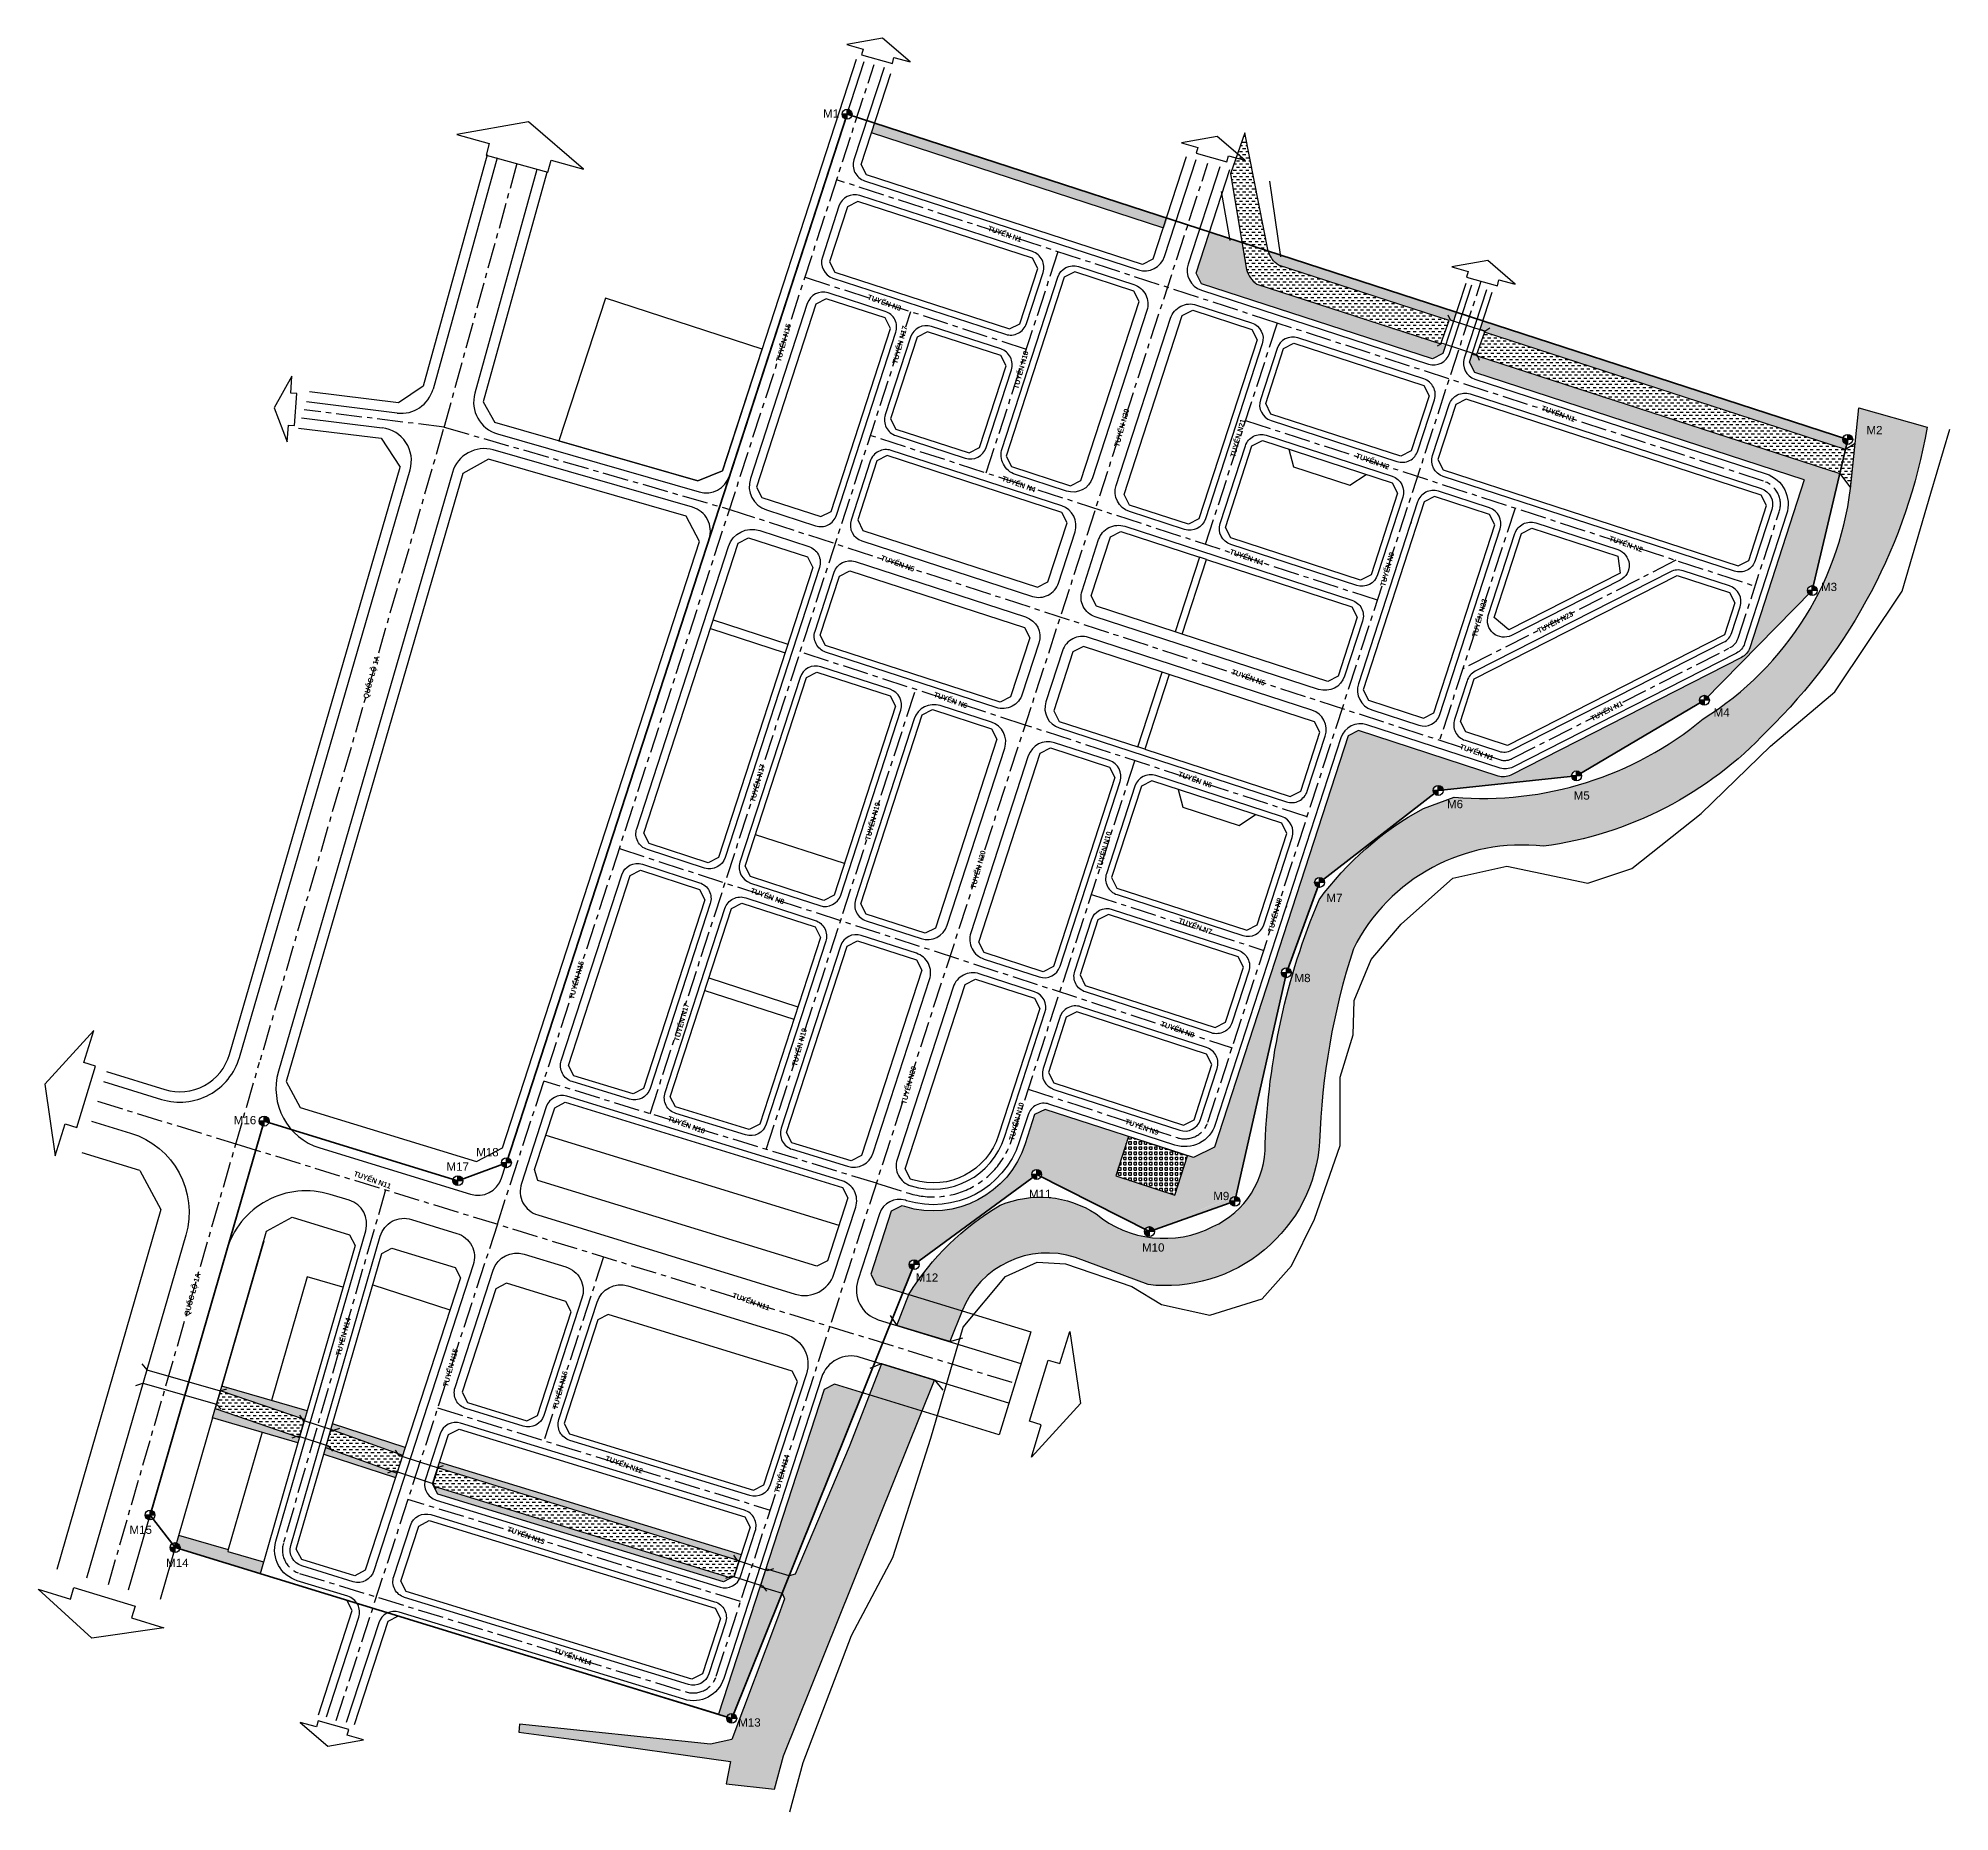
# Model space of a CAD drawing. Header units: metres. Extents: x 585742 to 586666, y 1565908 to 1566766.
import ezdxf
from ezdxf.enums import TextEntityAlignment as Align

# ---------------------------------------------------------------- set-up
doc = ezdxf.new("R2010")
doc.units = ezdxf.units.M
doc.linetypes.add('CENTER', pattern=[2, 1.25, -0.25, 0.25, -0.25])
for name, color, linetype in [('1.toado RG-IDC', 7, 'Continuous'), ('center', 216, 'CENTER'), ('GHI-CHUS', 7, 'Continuous'), ('QHCT_Cây xanh đô thị', 72, 'Continuous'), ('QHCT_Mặt nước', 152, 'Continuous'), ('QHCT_Đất cây xanh chuyên đề', 94, 'Continuous'), ('QHCT_Đất công trình đầu mối HTKT', 195, 'Continuous'), ('redline', 1, 'Continuous'), ('truonghoc', 40, 'Continuous')]:
    doc.layers.add(name, color=color, linetype=linetype)
doc.layers.add('4-TEXT', color=7, linetype='Continuous', lineweight=13)
doc.layers.add('QH_Ranh giới lập quy hoạch', color=1, linetype='QH_Ranh giới lập quy hoạch', lineweight=70)
doc.styles.add('AvantH', font='')
doc.styles.add('tu', font='', dxfattribs={"height": 50})
doc.styles.add('Wingding', font='wingding.ttf')
doc.styles.get('AvantH').set_extended_font_data('.VnAvantH', bold=True)
doc.styles.get('tu').set_extended_font_data('.VnArialH')
doc.linetypes.add('QH_Ranh giới lập quy hoạch', pattern='A,1.035069,["l",Wingding,S=1.5,R=0,X=0,Y=-0.68],2.464931', length=3.5)
pattern_1 = [(49.99999999999999, (0, 0), (1.291068328681356, -0.1129538429686712), [0.135, -1.485]), (355, (0, 0), (-0.2497524005034, 1.353945840660021), [0.108, -1.188]), (100.4514, (0.1075890240026638, -0.009412812069058418), (1.041316887085239, 1.240991175709717), [0.114732342, -1.2620558016]), (46.18420000000001, (0, 0.3600000001024455), (1.92103388752616, -0.2979342257922326), [0.2025, -2.2275]), (96.6356, (0.1600861409679055, 0.3351720473729074), (1.682392869987666, 1.753412167620795), [0.1720985184, -1.8930834]), (351.1842, (0, 0.3600000001024455), (1.682391501240529, 1.753413481665584), [0.162, -1.782]), (21, (0.1800000000512227, 0.2700000000186265), (1.074432693813231, -0.7247140031976098), [0.135, -1.485]), (326.0000000000001, (0.1800000000512227, 0.2700000000186265), (0.4379675974588471, 1.305270081084335), [0.108, -1.188]), (71.4514, (0.2695360194193199, 0.2096071091946214), (1.512400731446682, 0.5805548940779143), [0.114732342, -1.2620558016]), (37.50000000000001, (0, 0), (0.0218877395711232, 0.5992089368963607), [0, -1.1736, 0, -1.206, 0, -1.1925]), (7.499999999999999, (0, 0), (0.4735251673958675, 0.7099410813882484), [0, -0.6876, 0, -1.1466, 0, -0.4545]), (327.5, (-0.4013999999733642, 0), (0.9608803851103364, -0.04059876912188364), [0, -0.45, 0, -1.404, 0, -1.863]), (317.5, (-0.5814000000245869, 0), (1.049735104816295, 0.1801889681981717), [0, -0.585, 0, -0.9323999999999999, 0, -1.323])]
pattern_2 = [(0, (0, 0), (1.5, 1.5), [1.5, -1.5])]
pattern_3 = [(0, (0, -2000), (1.5, 1.5), [1.5, -1.5])]
pattern_4 = [(49.99999999999999, (375.0355052397354, -1372.369883156382), (1.291068328681356, -0.1129538429686712), [0.135, -1.485]), (355, (375.0355052397354, -1372.369883156382), (-0.2497524005034, 1.353945840660021), [0.108, -1.188]), (100.4514, (375.143094263738, -1372.379295968218), (1.041316887085239, 1.240991175709717), [0.1147323419999999, -1.262055801599999]), (46.18420000000001, (375.0355052397354, -1372.009883156279), (1.92103388752616, -0.2979342257922326), [0.2025, -2.2275]), (96.6356, (375.1955913807033, -1372.034711109009), (1.682392869987666, 1.753412167620795), [0.1720985184, -1.8930834]), (351.1842, (375.0355052397354, -1372.009883156279), (1.682391501240529, 1.753413481665584), [0.162, -1.782]), (21, (375.2155052396702, -1372.099883156363), (1.074432693813231, -0.7247140031976098), [0.135, -1.485]), (326.0000000000001, (375.2155052396702, -1372.099883156363), (0.4379675974588471, 1.305270081084335), [0.108, -1.188]), (71.4514, (375.3050412591547, -1372.160276047187), (1.512400731446682, 0.5805548940779143), [0.114732342, -1.2620558016]), (37.50000000000001, (375.0355052397354, -1372.369883156382), (0.0218877395711232, 0.5992089368963607), [0, -1.1736, 0, -1.206, 0, -1.1925]), (7.499999999999999, (375.0355052397354, -1372.369883156382), (0.4735251673958675, 0.7099410813882484), [0, -0.6876, 0, -1.1466, 0, -0.4545]), (327.5, (374.634105239762, -1372.369883156382), (0.9608803851103361, -0.04059876912188356), [0, -0.45, 0, -1.404, 0, -1.863]), (317.5, (374.4541052397108, -1372.369883156382), (1.049735104816295, 0.1801889681981719), [0, -0.585, 0, -0.9323999999999999, 0, -1.323])]
pattern_5 = [(49.99999999999999, (0, -2000), (1.291068328681356, -0.1129538429686712), [0.135, -1.485]), (355, (0, -2000), (-0.2497524005034, 1.353945840660021), [0.108, -1.188]), (100.4514, (0.1075890240026638, -2000.009412812069), (1.041316887085239, 1.240991175709717), [0.1147323419999999, -1.262055801599999]), (46.18420000000001, (0, -1999.639999999898), (1.92103388752616, -0.2979342257922326), [0.2025, -2.2275]), (96.6356, (0.1600861409679055, -1999.664827952627), (1.682392869987666, 1.753412167620795), [0.1720985184, -1.8930834]), (351.1842, (0, -1999.639999999898), (1.682391501240529, 1.753413481665584), [0.162, -1.782]), (21, (0.1800000000512227, -1999.729999999981), (1.074432693813231, -0.7247140031976098), [0.135, -1.485]), (326.0000000000001, (0.1800000000512227, -1999.729999999981), (0.4379675974588471, 1.305270081084335), [0.108, -1.188]), (71.4514, (0.2695360194193199, -1999.790392890805), (1.512400731446682, 0.5805548940779143), [0.114732342, -1.2620558016]), (37.50000000000001, (0, -2000), (0.0218877395711232, 0.5992089368963607), [0, -1.1736, 0, -1.206, 0, -1.1925]), (7.499999999999999, (0, -2000), (0.4735251673958675, 0.7099410813882484), [0, -0.6876, 0, -1.1466, 0, -0.4545]), (327.5, (-0.4013999999733642, -2000), (0.9608803851103361, -0.04059876912188356), [0, -0.45, 0, -1.404, 0, -1.863]), (317.5, (-0.5814000000245869, -2000), (1.049735104816295, 0.1801889681981719), [0, -0.585, 0, -0.9323999999999999, 0, -1.323])]

# ---------------------------------------------------------------- blocks, each defined once
blk = doc.blocks.new('moc1')
h = blk.add_hatch(color=256)
h.dxf.hatch_style = 1
h.paths.add_polyline_path([(0, -5.587935447692871e-09), (1.196016611065716, -1.862645149230957e-09, 0.4142135623730951), (4.656612873077393e-10, 1.196016604080796)])
h.paths.add_polyline_path([(0, -5.587935447692871e-09), (-1.196016611531377, -3.725290298461914e-09, 0.4142135630691043), (0, -1.196016615256667)])
at = {"linetype": 'Continuous'}
for points in [[(1.196016611065716, 5.587935447692871e-09), (-1.196016611531377, 3.725290298461914e-09)], [(4.656612873077393e-10, -1.196016602218151), (4.656612873077393e-10, 1.196016613394022)]]:
    blk.add_lwpolyline(points, dxfattribs=at)
blk.add_circle((0, 0), 1.196016611408292, dxfattribs=at)

msp = doc.modelspace()

# ---------------------------------------------------------------- hatches: boundary and pattern name
at = {"layer": 'QHCT_Cây xanh đô thị'}
h = msp.add_hatch(dxfattribs=at)
h.set_pattern_fill('AR-CONC', color=256, scale=0.18, style=0)
h.set_pattern_definition(pattern_1)
h.paths.add_polyline_path([(586146.6460488944, 1566724.717726235), (586145.1004562892, 1566719.962608618), (586286.7214354806, 1566673.937405982), (586288.2668167833, 1566678.692592288)])
h = msp.add_hatch(dxfattribs=at)
h.set_pattern_fill('AR-CONC', color=256, scale=0.18, style=0)
h.set_pattern_definition(pattern_4)
edge = h.paths.add_edge_path()
edge.add_line((586427.8718575935, 1566633.322546647), (586336.9371691403, 1566662.863611374))
edge.add_arc((586348.7203426618, 1566666.34667962), 12.28718611565256, 196.4675101052501, 236.5291232667986)
edge.add_line((586341.9437991411, 1566656.097123505), (586426.3561852126, 1566628.65877562))
edge.add_line((586426.3561852126, 1566628.65877562), (586427.8718575935, 1566633.322546647))
edge = h.paths.add_edge_path()
edge.add_line((586308.4736694953, 1566672.125595678), (586301.9830680479, 1566652.153813262))
edge.add_line((586301.9830680479, 1566652.153813262), (586304.4855186214, 1566647.241720781))
edge.add_line((586304.4855186214, 1566647.241720781), (586416.3408020671, 1566610.78292023))
edge.add_line((586416.3408020671, 1566610.78292023), (586421.3880006201, 1566613.371517206))
edge.add_line((586421.3880006201, 1566613.371517206), (586422.6394410764, 1566617.222238388))
edge.add_line((586422.6394410764, 1566617.222238388), (586331.3933462723, 1566646.908397173))
edge.add_arc((586338.7443451658, 1566657.415111355), 12.82295705481185, 195.4064741314614, 235.0215274635604, ccw=False)
edge.add_line((586326.3821760514, 1566654.008499781), (586324.1929309653, 1566667.017015026))
edge.add_line((586324.1929309653, 1566667.017015026), (586308.4736694953, 1566672.125595678))
h = msp.add_hatch(dxfattribs=at)
h.set_pattern_fill('AR-CONC', color=256, scale=0.18, style=0)
h.set_pattern_definition(pattern_1)
edge = h.paths.add_edge_path()
edge.add_line((586441.6502250376, 1566624.201270832), (586441.4361198742, 1566623.758905364))
edge.add_line((586441.4361198742, 1566623.758905364), (586615.9915599845, 1566566.89745115))
edge.add_line((586615.9915599845, 1566566.89745115), (586616.5981217205, 1566569.482291923))
edge.add_arc((586617.1445946288, 1566571.811066343), 2.392033222816584, 161.9964295846989, 256.7938482279591, ccw=False)
edge.add_line((586614.8696819118, 1566572.550387024), (586440.7108516841, 1566629.150020036))
edge.add_line((586440.7108516841, 1566629.150020036), (586439.3459656037, 1566624.950223133))
edge.add_line((586439.3459656037, 1566624.950223133), (586441.6502250376, 1566624.201270832))
h = msp.add_hatch(dxfattribs=at)
h.set_pattern_fill('AR-CONC', color=256, scale=0.18, style=0)
h.set_pattern_definition(pattern_1)
edge = h.paths.add_edge_path()
edge.add_line((586321.5579736363, 1566206.886414631), (586345.15581518, 1566311.665031061))
edge.add_arc((586345.6813758363, 1566313.998613914), 2.392033222816584, 69.82772124010239, 257.3078267510392, ccw=False)
edge.add_line((586346.5062543572, 1566316.243919765), (586360.9031854324, 1566355.432130833))
edge.add_arc((586361.7280639532, 1566357.677436684), 2.392033222816584, 37.774016883437525, 249.827721244643, ccw=False)
edge.add_line((586363.61880566, 1566359.142673436), (586417.1989139923, 1566400.664761614))
edge.add_arc((586419.0896556991, 1566402.129998365), 2.392033222816585, 6.016612112044527, 217.7740168790293, ccw=False)
edge.add_line((586421.4685125194, 1566402.380723649), (586483.6396672088, 1566408.933400655))
edge.add_arc((586486.0185240291, 1566409.184125938), 2.392033222816584, 30.59624086889579, 186.016612100952, ccw=False)
edge.add_line((586488.0775274383, 1566410.40163483), (586545.764566679, 1566444.512546382))
edge.add_arc((586547.823570088, 1566445.730055273), 2.392033222816584, 45.45941508711752, 210.5962408717345, ccw=False)
edge.add_line((586549.5013764264, 1566447.434986013), (586598.3221936619, 1566497.045069259))
edge.add_arc((586600, 1566498.75), 2.392033222816584, 76.79384823067369, 225.4594151009034, ccw=False)
edge.add_line((586600.5464729082, 1566501.07877442), (586613.2677666976, 1566555.290105141))
edge.add_line((586613.2677666976, 1566555.290105141), (586437.3675971475, 1566612.463342351))
edge.add_line((586437.3675971475, 1566612.463342351), (586435.4394757096, 1566612.929832278))
edge.add_line((586435.4394757096, 1566612.929832278), (586434.2202502445, 1566609.178237617))
edge.add_line((586434.2202502445, 1566609.178237617), (586436.7880942399, 1566604.137783548))
edge.add_line((586436.7880942399, 1566604.137783548), (586596.1523535495, 1566552.346217307))
edge.add_line((586596.1523535495, 1566552.346217307), (586569.7393312828, 1566471.072400425))
edge.add_arc((586562.1310332199, 1566473.5450105), 8, 296.9964295776953, 341.99642957884004, ccw=False)
edge.add_line((586565.7625130217, 1566466.416731995), (586454.1896251937, 1566409.576263673))
edge.add_arc((586450.558145392, 1566416.704542179), 7.999999999999998, 251.9964295830624, 296.9964295769525, ccw=False)
edge.add_line((586448.0855353171, 1566409.096244116), (586380.5362530577, 1566431.048990247))
edge.add_line((586380.5362530577, 1566431.048990247), (586375.4957989885, 1566428.481146253))
edge.add_line((586375.4957989885, 1566428.481146253), (586310.9070415967, 1566229.739532035))
edge.add_line((586310.9070415967, 1566229.739532035), (586300.8261334581, 1566224.603844048))
edge.add_line((586300.8261334581, 1566224.603844048), (586297.8891086597, 1566225.558343602))
edge.add_line((586297.8891086597, 1566225.558343602), (586291.7075834721, 1566206.537598444))
edge.add_line((586291.7075834721, 1566206.537598444), (586263.1764657355, 1566215.809886225))
edge.add_line((586263.1764657355, 1566215.809886225), (586269.3579909237, 1566234.830631385))
edge.add_line((586269.3579909237, 1566234.830631385), (586228.9797802435, 1566247.953089224))
edge.add_line((586228.9797802435, 1566247.953089224), (586223.9393261743, 1566245.385245231))
edge.add_line((586223.9393261743, 1566245.385245231), (586219.3710006499, 1566231.330477712))
edge.add_arc((586174.8582768163, 1566245.619631533), 46.74999999997702, 252.9156789504253, 342.202705263808, ccw=False)
edge.add_line((586161.1241196868, 1566200.932548075), (586159.6913465007, 1566201.377157974))
edge.add_line((586159.6913465007, 1566201.377157974), (586154.6347517323, 1566198.758499183))
edge.add_line((586154.6347517323, 1566198.758499183), (586144.7342915217, 1566168.294477747))
edge.add_line((586144.7342915217, 1566168.294477747), (586147.3214337064, 1566163.315062532))
edge.add_line((586147.3214337064, 1566163.315062532), (586160.2160958195, 1566159.351450781))
edge.add_line((586160.2160958195, 1566159.351450781), (586164.7673973348, 1566170.669678975))
edge.add_arc((586165.6598333216, 1566172.888998905), 2.392033222816585, 36.32531482160391, 248.0938862147132, ccw=False)
edge.add_line((586167.5870146819, 1566174.305965716), (586223.0140097713, 1566215.058857028))
edge.add_arc((586224.941191131, 1566216.475823839), 2.392033222816585, -26.860944159509586, 216.3253148433425, ccw=False)
edge.add_line((586227.0751376655, 1566215.395039344), (586277.3359191669, 1566189.939353108))
edge.add_arc((586279.469865701, 1566188.858568612), 2.392033222816584, 23.187186949217278, 153.139055821785, ccw=False)
edge.add_line((586281.6686786453, 1566189.80039905), (586321.5579736363, 1566206.886414631))
h = msp.add_hatch(dxfattribs=at)
h.set_pattern_fill('AR-CONC', color=256, scale=0.18, style=0)
h.set_pattern_definition(pattern_1)
h.paths.add_polyline_path([(586321.5279581031, 1566206.753140321), (586279.4698656836, 1566188.858568621), (586320.7946385526, 1566203.497070992)])
h = msp.add_hatch(dxfattribs=at)
h.set_pattern_fill('AR-CONC', color=256, scale=0.18, style=0)
h.set_pattern_definition(pattern_5)
h.paths.add_polyline_path([(585827.6897235858, 1566103.260400748), (585826.3879330682, 1566098.762240626), (585867.6798240212, 1566086.812156451), (585868.4250693129, 1566089.350571125)])
h.paths.add_polyline_path([(585830.8374669239, 1566114.136999838), (585830.1965038554, 1566111.92223911), (585870.9189897114, 1566098.004653048), (585872.1293578767, 1566102.186915663)])
h = msp.add_hatch(dxfattribs=at)
h.set_pattern_fill('AR-CONC', color=256, scale=0.18, style=0)
h.set_pattern_definition(pattern_4)
h.paths.add_polyline_path([(586140.7467448098, 1566110.934848017), (586127.1844889914, 1566115.103667337), (586122.1296836438, 1566112.490006591), (586093.9629444019, 1566025.82007439), (586105.1568434611, 1566022.429477952)])
h = msp.add_hatch(dxfattribs=at)
h.set_pattern_fill('AR-CONC', color=256, scale=0.18, style=0)
h.set_pattern_definition(pattern_5)
h.paths.add_polyline_path([(585881.0803495347, 1566084.515394763), (585880.1089521316, 1566081.159504312), (585914.906491918, 1566069.884879094), (585915.2440701963, 1566070.923617949), (585915.6453637634, 1566072.15841073)])
h.paths.add_polyline_path([(585918.3422702794, 1566080.752187703), (585919.5449115715, 1566084.452752052), (585884.3703230427, 1566095.884092054), (585883.5867921881, 1566093.177348916)])
h = msp.add_hatch(dxfattribs=at)
h.set_pattern_fill('AR-CONC', color=256, scale=0.18, style=0)
h.set_pattern_definition(pattern_5)
h.paths.add_polyline_path([(586081.009099843, 1566029.63923279), (586081.9970355086, 1566032.679141542), (585936.2634696817, 1566077.363441325), (585935.3817227901, 1566074.65027873)])
h.paths.add_polyline_path([(585933.4354425756, 1566065.804216693), (585935.451932014, 1566061.926325065), (586073.6231458578, 1566019.629027801), (586077.0825239319, 1566021.427891725)])
h = msp.add_hatch(dxfattribs=at)
h.set_pattern_fill('AR-CONC', color=256, scale=0.18, style=0)
h.set_pattern_definition(pattern_1)
h.paths.add_polyline_path([(585833.706923408, 1566034.182472491), (585833.9972245563, 1566035.129317336), (585809.9832410375, 1566042.078057943), (585808.2487675159, 1566036.084820535), (585849.3651222973, 1566023.4766994), (585851.0019145893, 1566029.176761282)])
h = msp.add_hatch(dxfattribs=at)
h.set_pattern_fill('AR-CONC', color=256, scale=0.18, style=0)
h.set_pattern_definition(pattern_5)
h.paths.add_polyline_path([(586101.7830797209, 1566014.039564043), (586091.1809017773, 1566017.259642756), (586071.1769525049, 1565955.706869028), (586077.4527994667, 1565953.534747337)])
at = {"layer": 'QHCT_Mặt nước'}
h = msp.add_hatch(dxfattribs=at)
h.set_pattern_fill('DASH', color=256, scale=12, style=0)
h.set_pattern_definition(pattern_2)
edge = h.paths.add_edge_path()
edge.add_line((586420.3242258306, 1566617.974656932), (586424.3221645233, 1566629.319809141))
edge.add_line((586424.3221645233, 1566629.319809141), (586341.943799141, 1566656.097123505))
edge.add_arc((586348.7133310683, 1566666.341491632), 12.2789918496075, 196.453569513314, 236.5430638578511, ccw=False)
edge.add_line((586336.9371691403, 1566662.863611374), (586325.6340616542, 1566720.092363901))
edge.add_line((586325.6340616542, 1566720.092363901), (586318.6129845999, 1566700.173109713))
edge.add_line((586318.6129845999, 1566700.173109713), (586326.3821760514, 1566654.008499781))
edge.add_arc((586338.7443451653, 1566657.415111354), 12.82295705419876, 195.4064741290052, 235.0215274636463)
edge.add_line((586331.3933462722, 1566646.908397173), (586420.3242258306, 1566617.974656932))
h = msp.add_hatch(dxfattribs=at)
h.set_pattern_fill('DASH', color=256, scale=12, style=0)
h.set_pattern_definition(pattern_2)
h.paths.add_polyline_path([(586441.4361198742, 1566623.758905364), (586437.6966238484, 1566613.179294936), (586438.0676622635, 1566612.235798574), (586613.2677666976, 1566555.290105141), (586615.9915599844, 1566566.89745115)], flags=17)
h.paths.add_polyline_path([(586613.2687348161, 1566555.294230744), (586618.547363101, 1566548.449984754), (586620.7211418905, 1566569.820294835), (586615.989828112, 1566566.890070839)], flags=17)
h = msp.add_hatch(dxfattribs=at)
h.set_pattern_fill('DASH', color=256, scale=12, style=0)
h.set_pattern_definition(pattern_3)
edge = h.paths.add_edge_path()
edge.add_arc((586440.5965955728, 1566565.348670264), 167.0882004647848, 265.284162241242, 309.6422113280556)
edge.add_arc((586466.2596782469, 1566567.010423792), 153.4145653304048, 301.8417864411517, 354.6009055730718)
edge.add_line((586618.9936124764, 1566552.575251804), (586622.4486713046, 1566587.065337867))
edge.add_line((586622.4486713046, 1566587.065337867), (586655.4977883907, 1566577.708506623))
edge.add_arc((586390.5690091751, 1566623.565910294), 268.8682940180623, 314.24888279906776, 350.1797868535283, ccw=False)
edge.add_arc((586445.6572925447, 1566554.977371376), 181.4923883871878, 277.7339975842478, 316.90129199833774, ccw=False)
edge.add_arc((586459.5092926902, 1566284.623718124), 91.12755179813149, 83.33781107319786, 153.2601849000255)
edge.add_arc((586698.0155355483, 1566221.352747361), 336.4542998675398, 161.9457773765726, 178.1471398770515)
edge.add_arc((586287.3414334236, 1566237.285043516), 74.56717089866416, 263.4175363972839, 356.1138211858392, ccw=False)
edge.add_line((586278.7935670457, 1566163.209427041), (586243.7496878367, 1566176.371530011))
edge.add_arc((586230.1535587128, 1566134.09225366), 44.41161937958561, 72.17329749002623, 158.2697254224799)
edge.add_line((586188.8979590898, 1566150.535107295), (586182.9190197447, 1566135.648927898))
edge.add_line((586182.9190197447, 1566135.648927898), (586157.2749296057, 1566143.530399165))
edge.add_line((586157.2749296057, 1566143.530399165), (586163.1257490498, 1566158.457070173))
edge.add_arc((586271.4962839866, 1566091.676583493), 127.2941720728616, 120.28785863145, 148.3576422751385, ccw=False)
edge.add_arc((586226.5304554317, 1566156.341453495), 49.17193635003183, 56.567901999739775, 113.02696551096241, ccw=False)
edge.add_arc((586286.534498683, 1566237.365449861), 51.79094563375161, 230.5433512001585, 297.0569886286788)
edge.add_arc((586292.1735176543, 1566230.655385637), 43.29503470580177, 294.44955525361, 360.8080113758326)
edge.add_arc((586669.2046288133, 1566219.486974074), 333.9481788752984, 157.142927265765, 177.9786546956597, ccw=False)
edge.add_arc((586486.1235860158, 1566258.04713277), 154.4206887485129, 118.72089501570659, 143.8207691898189, ccw=False)
edge.add_line((586411.9177510667, 1566393.469594618), (586426.8596067551, 1566398.826113615))
h = msp.add_hatch(dxfattribs=at)
h.set_pattern_fill('DASH', color=256, scale=12, style=0)
h.set_pattern_definition(pattern_3)
h.paths.add_polyline_path([(586175.4387016165, 1566117.024661757), (586149.9553917985, 1566124.856718696), (586134.2409999999, 1566084.766), (586108.123852437, 1566023.298564566), (586105.1537780298, 1566022.421854803), (586093.9629444017, 1566025.82007439), (586091.1809017773, 1566017.259642756), (586101.7843293606, 1566014.042671661), (586103.0086801724, 1566011.3735489), (586099.6036439483, 1566001.940762335), (586077.5313736623, 1565943.33507551), (586067.257, 1565941.066), (585974.8885097969, 1565950.64220189), (585974.4788333714, 1565946.820164917), (586003.5139999896, 1565943.025000001), (586076.8422855297, 1565932.750786075), (586074.7523935736, 1565921.938053554), (586098.0860641773, 1565919.280150214), (586102.4627604423, 1565935.331406602)])
h = msp.add_hatch(dxfattribs=at)
h.set_pattern_fill('DASH', color=256, scale=12, style=0)
h.set_pattern_definition(pattern_3)
h.paths.add_polyline_path([(585870.9190786931, 1566098.004960512), (585830.1963350497, 1566111.922297014), (585827.6898923963, 1566103.260342861), (585868.4250693129, 1566089.350571125)])
h = msp.add_hatch(dxfattribs=at)
h.set_pattern_fill('DASH', color=256, scale=12, style=0)
h.set_pattern_definition(pattern_3)
h.paths.add_polyline_path([(585918.3876162452, 1566080.595831002), (585883.5867921881, 1566093.177348916), (585881.0803495347, 1566084.515394763), (585915.6043918236, 1566072.032914654)])
h = msp.add_hatch(dxfattribs=at)
h.set_pattern_fill('DASH', color=256, scale=12, style=0)
h.set_pattern_definition(pattern_3)
h.paths.add_polyline_path([(586078.5963301365, 1566022.215065405), (586081.009099843, 1566029.63923279), (585935.3817227901, 1566074.65027873), (585932.8639970052, 1566066.903158226), (585933.4354425756, 1566065.804216693), (586077.0825239319, 1566021.427891725)])
at = {"layer": 'QHCT_Đất công trình đầu mối HTKT'}
h = msp.add_hatch(dxfattribs=at)
h.set_pattern_fill('SQUARE', color=256, scale=10, style=0)
h.set_pattern_definition([(0, (1.992536235833541, -1993.868904064875), (0, 1.25), [1.25, -1.25]), (90, (1.992536235833541, -1993.868904064875), (-1.25, 7.654042494670958e-17), [1.25, -1.25])])
h.paths.add_polyline_path([(586291.7075834721, 1566206.537598444), (586297.8891086597, 1566225.558343602), (586269.3579909231, 1566234.830631383), (586263.1764657355, 1566215.809886225)])

# ---------------------------------------------------------------- linework, layer by layer
at = {"ltscale": 5}
for points in [[(585964.21048428, 1566574.49373166), (586061.6982774668, 1566546.429632748, 0.4043110287316056), (586076.4303858093, 1566554.252406261), (586141.5223911272, 1566754.5425143)], [(586151.1065057673, 1566751.678658303), (586136.5739021971, 1566706.961388879, 0.4142135691513811), (586141.7095901284, 1566696.880480564), (586274.1415294115, 1566653.841611088, 0.4142135623376547), (586286.7426645835, 1566660.261221072), (586301.9760999095, 1566707.134975097)], [(586313.4376346379, 1566703.577108053), (586298.1551105957, 1566656.5523063, 0.4142135619755203), (586304.5747205846, 1566643.95117114), (586414.4625271062, 1566608.238887616, 0.4142134835503625), (586424.5434345792, 1566613.374573556), (586435.3516977426, 1566646.631904837)], [(586442.4236014239, 1566644.126546698), (586431.6762147094, 1566611.056503658, 0.4142135623002536), (586436.8119026986, 1566600.975595522), (586577.6309346393, 1566555.211016612, -0.4142135623012843), (586587.581330118, 1566535.679257098), (586567.2702902331, 1566473.181426805, -0.1989123673874809), (586563.2934719719, 1566468.525758375), (586455.1951698787, 1566413.455407187, -0.1989123673625159), (586449.0910800017, 1566412.975387629), (586384.6256698585, 1566433.925910504, 0.414213562373191), (586372.0245346859, 1566427.506300519), (586311.299230554, 1566240.652652026, -0.4142135623800285), (586291.7674710355, 1566230.70225655), (586230.858046279, 1566250.49712474, 0.4142135623911071), (586220.7771381404, 1566245.361436752), (586216.5161936308, 1566232.252490227, -0.410609051427011), (586162.0054559447, 1566203.800168413), (586161.4203990255, 1566203.979980186, 0.4095221679217786), (586148.9722388826, 1566197.512008549), (586138.4871021335, 1566165.248919106, 0.4189373385252781), (586148.3467975312, 1566146.27442188), (586217.3363649946, 1566125.075431477)], [(585942.368959237, 1566555.847912169), (585858.2485858764, 1566266.334774629, 0.4097085466524667), (585878.2437927872, 1566229.288009417), (585951.1256800422, 1566206.888443027, 0.4095221671117362), (585966.0634722008, 1566214.650008965), (586066.534249811, 1566523.801690559, 0.4241859239650104), (586058.4414641355, 1566539.042294824), (585962.1597449005, 1566566.75919766)], [(585773.6818299934, 1566261.424150763), (585801.7648421471, 1566252.793099624, 0.4187329749224404), (585839.386774816, 1566273.098740982), (585921.8971839213, 1566557.070940237)], [(586067.0449299468, 1566347.423471142), (586037.9828753931, 1566257.9986329, -0.4095448582377574), (586028.0237529086, 1566252.824438311), (586000.3005518334, 1566261.347263343, -0.4188977302231061), (585995.0430783059, 1566271.466678435), (586024.2328025576, 1566361.284360275, -0.413708753167388), (586034.3005917043, 1566366.424299094), (586061.8961230818, 1566357.508630461, -0.4147185517972427), (586067.0449299469, 1566347.423471142)], [(585767.8828849597, 1566242.283130325), (585786.7639581672, 1566236.480209063, -0.4093865310428269), (585813.4365215139, 1566187.126898569), (585765.4563598669, 1566021.314120864)], [(585968.6410014736, 1566222.286377606, 1.765044169325919e-06), (585968.6410189308, 1566222.286431322), (585968.7458012273, 1566222.608849705)], [(585881.4282113046, 1565954.224700725), (585897.088964025, 1566002.413319881, 0.4189560816108743), (585891.8299721124, 1566012.533201598), (585867.3675779307, 1566020.048254773, -0.4094219727287641), (585857.030024378, 1566039.173141704), (585900.4399182149, 1566189.196330837, 0.4093844562814509), (585892.4381255019, 1566204.002242052), (585883.3203330168, 1566206.804510297, 0.419057125883583), (585833.1454686474, 1566179.687945371), (585785.6288096408, 1566015.476975152)], [(586211.4607897388, 1566105.957962622), (586139.5525472205, 1566128.053935684, 0.4095221391169243), (586120.8803074636, 1566118.351979636), (586073.5674327299, 1565972.768852441, -0.4094948988021163), (586054.2796084549, 1565962.73260962), (585916.6911245235, 1566004.923431722, 0.4093365943881841), (585906.7374582589, 1565999.74756188), (585891.0398428396, 1565951.445515062)]]:
    msp.add_lwpolyline(points, format="xyb", dxfattribs=at)
for points in [[(585963.9870057515, 1566708.005237084), (585933.0370242635, 1566596.206462214)], [(585983.1710390418, 1566702.340504871), (585953.2166757238, 1566594.13814222)], [(586423.7500033119, 1566631.991383339), (586424.837015157, 1566629.666060101), (586441.6502250376, 1566624.201270832), (586444.1038315581, 1566625.765906958)], [(586418.7526924869, 1566617.105751962), (586420.9990490599, 1566618.347768492), (586437.8126633269, 1566612.884223533), (586438.8776651495, 1566610.176079836)], [(585869.462594114, 1566582.202963635), (585908.4808951435, 1566577.416178131)], [(585915.6687188213, 1566584.594349388), (585871.7841666772, 1566589.978129114)], [(586154.0306832187, 1566148.366668968), (586157.2749296057, 1566143.530399165), (586182.9190197447, 1566135.648927898), (586189.1365589593, 1566137.505385685)], [(586144.4465018655, 1566122.857039866), (586149.8469499245, 1566125.036443681), (586175.4910400634, 1566117.154972413), (586179.5927143126, 1566112.127000878)], [(585868.4365269033, 1566100.082265117), (585870.0586500968, 1566097.664130216), (585884.8081531298, 1566092.870164199), (585887.916922737, 1566093.798393093)], [(585864.8677485599, 1566089.100917228), (585867.6015371004, 1566090.103444172), (585882.3513287219, 1566085.310366159), (585884.3204701977, 1566082.73189002)], [(585914.7437580352, 1566083.255718146), (585916.3658812287, 1566080.837583244), (585934.943975692, 1566074.799481862), (585938.0527452993, 1566075.727710755)], [(585911.1749796919, 1566072.274370256), (585913.9087682323, 1566073.2768972), (585932.4871512841, 1566067.239683821), (585934.45629276, 1566064.661207682)], [(586078.231311234, 1566032.414565014), (586079.8534344274, 1566029.996430112), (586094.7764456176, 1566025.062884973), (586097.8852152248, 1566025.991113866)], [(586074.6364703745, 1566021.378038425), (586077.3702646036, 1566022.380549856), (586092.3425034592, 1566017.598479773), (586094.311630304, 1566015.019992461)]]:
    msp.add_lwpolyline(points, dxfattribs=at)
for points in [[(586222.8449816013, 1566662.626277579), (586139.391517666, 1566689.747701298, 0.4142135555942863), (586129.3106095854, 1566684.612013486), (586121.2754950703, 1566659.88771829, 0.4141949825040987), (586126.4107001901, 1566649.806966902), (586209.8624288791, 1566622.68020184, 0.4142321492291083), (586219.9438198283, 1566627.815732902), (586227.9806695896, 1566652.54536944, 0.414213562408441)], [(586208.2239298561, 1566567.487001119), (586235.1166689664, 1566650.226557013, -0.4142029091310755), (586245.1974871639, 1566655.36196827), (586271.8264870447, 1566646.707847093, -0.4142243093729113), (586278.2459836163, 1566634.106362964), (586251.9715302972, 1566553.26914423, -0.4142028154965492), (586239.3705085374, 1566546.849883202), (586214.6435398402, 1566554.885865946, -0.4142135623787942)], [(586124.0922417396, 1566642.671357386, 0.4142135555955498), (586114.0113336588, 1566637.535669574), (586086.50388193, 1566552.894392173, 0.4142069913386223), (586094.2071575259, 1566537.773113), (586117.983000787, 1566530.045644816, 0.4142201334385385), (586128.0640797351, 1566535.181277097), (586156.80801015, 1566623.627237551, 0.4142135691513132), (586151.6723222188, 1566633.708145865)], [(586263.3839533366, 1566549.560622307), (586289.6552980395, 1566630.398833849, -0.4142140599717373), (586302.2564384628, 1566636.818459992), (586328.8854784893, 1566628.164325769, -0.4142130648746791), (586334.0211706777, 1566618.083430554), (586306.5135231715, 1566533.441054965, -0.4142135623724615), (586296.4326150337, 1566528.305366977), (586269.8035685729, 1566536.959503292, -0.4142130647635213)], [(586163.9407896986, 1566621.309165959), (586151.7322714587, 1566583.743178779, 0.4142135691350481), (586156.8679593897, 1566573.662270465), (586190.3919692312, 1566562.767349727, 0.4142135623479377), (586200.4728773691, 1566567.903037714), (586212.6813947457, 1566605.469025176, 0.4142135624161078), (586207.5457067577, 1566615.549933315), (586174.0216977793, 1566626.444853771, 0.414213555594787)], [(586417.2801520898, 1566591.025197136, 0.414213562401145), (586412.1444641029, 1566601.106105275), (586351.2349686779, 1566620.900996422, 0.4142135623484055), (586341.1540605394, 1566615.765308436), (586333.118384806, 1566591.039284427, 0.4142045822244065), (586338.2538395209, 1566580.958452102), (586399.1627209213, 1566561.161671584, 0.4142225425758036), (586409.2438623315, 1566566.297283755)], [(586424.4129226209, 1566588.707128095, -0.4142135624440023), (586434.4938307594, 1566593.842816085), (586575.3128626941, 1566548.078237177, -0.414213562302952), (586580.4485506832, 1566537.997329041), (586572.4125679492, 1566513.270360342, -0.4142135624099667), (586562.3316598115, 1566508.134672352), (586421.5126278717, 1566553.899251243, -0.4142135623352499), (586416.3769398816, 1566563.98015938)], [(586389.7722485376, 1566506.382918992, -0.414213562373095), (586379.6913403982, 1566501.247231007), (586318.7818449893, 1566521.042122171, -0.414213562350193), (586313.6461570039, 1566531.12303031), (586325.8551272321, 1566568.689929359, -0.4142214382973256), (586335.9362593197, 1566573.825512846), (586396.8451406991, 1566554.028732339, -0.4142056864473172), (586401.9805860928, 1566543.947871331)], [(586235.4354862494, 1566502.387140928), (586243.47147744, 1566527.114135614, 0.4142071317668934), (586237.0520762608, 1566539.715202925), (586154.5500545859, 1566566.529438796, 0.4142199862796601), (586144.4689794603, 1566561.393805273), (586135.1966961639, 1566532.862703579, 0.4142069913345498), (586140.3322132279, 1566522.781850797), (586222.8341374932, 1566495.967600359, 0.4142201401699218)], [(586443.9215626948, 1566538.730476701), (586419.194593954, 1566546.766459463, 0.4142135624489703), (586409.113685814, 1566541.630771476), (586380.524131819, 1566453.65982511, 0.4142135623719019), (586386.9437418042, 1566441.058689938), (586409.768636021, 1566433.640859704, 0.414213562342567), (586419.8495441588, 1566438.776547691), (586449.0572506806, 1566528.649568563, 0.4142135623305973)], [(586036.6455340974, 1566373.547848111, -0.4147488114275511), (586031.4959410353, 1566383.633261394), (586075.8404129427, 1566520.082569199, -0.4142135555953558), (586090.9617750638, 1566527.786100917), (586114.7377065993, 1566520.059194405, -0.4142135691500531), (586119.8733945306, 1566509.978286091), (586074.3089941002, 1566369.775220593, -0.4136785158202516), (586064.2419911504, 1566364.635027812)], [(586361.2538316328, 1566450.984842957), (586253.2680578558, 1566486.078987493, -0.4142135623816286), (586246.8484478686, 1566498.680122665), (586254.8844306135, 1566523.407091386, -0.4142135623686847), (586267.485565785, 1566529.826701373), (586377.3734140805, 1566494.114404317, -0.4142135624000506), (586382.5091020698, 1566484.033496178), (586373.8549668039, 1566457.404452944, -0.414213562334373)], [(586443.3095418172, 1566486.697833836), (586456.1900300914, 1566526.331496638, -0.4142135624151652), (586466.2709382311, 1566531.467184625), (586505.9046010221, 1566518.586696348, -0.6681786378515446), (586507.0634707473, 1566503.85011978), (586454.5493196821, 1566477.096945255, -0.6681786379357089)], [(586226.0091735749, 1566473.382401885), (586217.9731959609, 1566448.655448954, -0.4142135624186125), (586205.3720607875, 1566442.235838968), (586122.8695786981, 1566469.048204442, -0.4142135691303893), (586117.7338907672, 1566479.129112756), (586127.006174079, 1566507.660214498, -0.4142135555942535), (586137.0870821597, 1566512.79590231), (586219.589563589, 1566485.983537056, -0.4142135623496188)], [(586433.0376956372, 1566455.091043847), (586426.982323566, 1566436.458475756, 0.4142135623912086), (586432.118011554, 1566426.377567618), (586448.4546580069, 1566421.068343889, 0.1989123673590768), (586454.5587478838, 1566421.548363447), (586557.1208694052, 1566473.798324283, 0.1989123673874809), (586561.0976876664, 1566478.453992713), (586565.1493138487, 1566490.920972418, 0.4142135623325161), (586560.0136258629, 1566501.001880556), (586537.5113910289, 1566508.314850178, 0.1989123674279996), (586531.4073011499, 1566507.834830621), (586437.0145138981, 1566459.746712276, 0.1989123673698533)], [(586358.0085309041, 1566440.998951733), (586250.0227564888, 1566476.093096514, 0.4142135623816286), (586237.4216213152, 1566469.67348653), (586229.385638564, 1566444.946517811, 0.4142135623689061), (586235.8052485476, 1566432.345382638), (586345.6930974822, 1566396.633085338, 0.4142135624000506), (586355.774005621, 1566401.768773326), (586364.4281408879, 1566428.39781656, 0.414213562334373)], [(586159.2112589553, 1566440.939560991, 0.4142135623681643), (586154.075570968, 1566451.02046913), (586120.5515011128, 1566461.915409402, 0.4142135556986469), (586110.4705930294, 1566456.77972159), (586081.4412688472, 1566367.45559571, 0.4138013275137368), (586086.5662491366, 1566357.378175592), (586120.0853632675, 1566346.431543456, 0.4142135623685212), (586130.1662714059, 1566351.567231444)], [(586169.0637820414, 1566330.514116113, 0.4142135623734051), (586181.6649172138, 1566336.933726098), (586209.47359971, 1566422.501906594, 0.4142135623655148), (586203.0539897248, 1566435.103041766), (586178.3270210281, 1566443.139024507, 0.4142135623407181), (586165.725885856, 1566436.719414523), (586137.299050841, 1566349.249159511, 0.4142135624060774), (586142.4347388289, 1566339.168251372)], [(586220.8860402588, 1566418.792993599), (586193.077357749, 1566333.2248131, 0.4142135624035789), (586199.4969677337, 1566320.623677927), (586226.1260109611, 1566311.969542662, 0.4142135623747917), (586236.2069190997, 1566317.105230649), (586265.2519066395, 1566406.477560182, 0.4142135623724615), (586260.1162186514, 1566416.55846832), (586233.487175431, 1566425.212603583, 0.4142135623402065)], [(586348.5107135163, 1566379.419397791, 0.414213562373095), (586343.3750255292, 1566389.50030593), (586282.4656007757, 1566409.295174133, 0.414213562350193), (586272.3846926374, 1566404.159486147), (586258.6389799225, 1566361.863500862, 0.4142135623932609), (586263.7746679094, 1566351.782592722), (586324.6840926684, 1566331.987724523, 0.4142135623685878), (586334.765000807, 1566337.12341251)], [(586074.1777981082, 1566345.105672214, -0.4146213547208429), (586084.2692953966, 1566350.237910504), (586117.7672913182, 1566339.298764029, -0.4142135623775279), (586122.9029793056, 1566329.21785589), (586094.1476741111, 1566240.736887962, -0.4095221739277754), (586084.189145946, 1566235.562510496), (586050.4902588144, 1566245.919548286, -0.4189205721796223), (586045.2321909106, 1566256.039146078)], [(586319.4657259817, 1566290.047068244, -0.4142135623723453), (586309.3848178426, 1566284.911380257), (586248.4753930629, 1566304.70624847, -0.4142135623798846), (586243.339705076, 1566314.787156609), (586251.3756878229, 1566339.514125303, -0.4142135623488756), (586261.4565959616, 1566344.649813289), (586322.3660207437, 1566324.854945086, -0.4142135623784659), (586327.5017087308, 1566314.774036948)], [(586173.1653200903, 1566310.780201502, 0.4142135624129979), (586166.7457101052, 1566323.381336676), (586140.116666881, 1566332.035471939, 0.4142135623393499), (586130.0357587433, 1566326.899783951), (586101.3969952766, 1566238.777418546, 0.4189205654330271), (586106.6550632373, 1566228.657820928), (586133.453639255, 1566220.421529225, 0.409522173912382), (586145.901799461, 1566226.889501057)], [(586228.943633551, 1566294.755852962, 0.414213562367753), (586223.8079455637, 1566304.836761101), (586197.1788932144, 1566313.490899314, 0.4142135623739002), (586184.5777580413, 1566307.07128933), (586157.4729306223, 1566223.668899416, 0.4189205722363929), (586164.0455155008, 1566211.019402173), (586164.2087966655, 1566210.969219234, 0.4107163477495138), (586209.3789016682, 1566234.556677143)], [(586236.0764129783, 1566292.43778101), (586228.0404302384, 1566267.710812311, 0.4142135623488756), (586233.1761182259, 1566257.629904174), (586294.0855429813, 1566237.835035984, 0.4142135623664068), (586304.1664511199, 1566242.970723971), (586312.2024338628, 1566267.697692669, 0.4142135623931316), (586307.0667458748, 1566277.778600807), (586246.1573211171, 1566297.573468998, 0.4142135624000505)], [(585987.7781481388, 1566249.112264233), (585975.7424585283, 1566212.078076077, 0.4189205721393175), (585983.6295603822, 1566196.898679388), (586108.1941140373, 1566158.614928798, 0.4095221680123556), (586126.8663542544, 1566168.316886255), (586137.4010965271, 1566200.732613446, 0.4189205714138514), (586130.8285116395, 1566213.382110662), (585997.736676247, 1566254.286641524, 0.4095221672112629)], [(585922.5522429011, 1566194.746949713), (585944.5752634761, 1566187.978380311, -0.4189205721887415), (585952.4623653318, 1566172.798983621), (585904.3573388491, 1566024.778333398, -0.4093366214944569), (585894.4036718743, 1566019.602463773), (585869.5699970925, 1566027.217588761, -0.4094219727236384), (585864.2344855759, 1566037.088498126), (585907.4997598142, 1566186.611898065, -0.4190592209150614)], [(586005.0421717783, 1566156.639071865), (585986.6217528044, 1566099.958874529, -0.4093022705988328), (585976.668985966, 1566094.78272894), (585948.9383340628, 1566103.282627545, -0.4191419695565208), (585943.6745048892, 1566113.403993635), (585962.1413516622, 1566170.227050742, -0.4095221672073535), (585977.0791438246, 1566177.988616678), (585997.1550699224, 1566171.818468554, -0.4189205721875816)], [(586027.2689590689, 1566162.563246366), (586103.7026792007, 1566139.072057333, -0.41892056542005), (586113.5615566268, 1566120.0978118), (586096.1100312275, 1566066.398925674, -0.4093022772998065), (586086.1572643325, 1566061.22277991), (585999.1403763008, 1566087.894880068, -0.4191419695717667), (585993.8765471268, 1566098.016246159), (586012.3311669065, 1566154.801680429, -0.4095221672099592)], [(586083.5819735834, 1566054.168034953), (585946.3630427959, 1566096.227882746, 0.4093022705960491), (585936.4102759577, 1566091.051737158), (585929.3019999386, 1566069.179352602, 0.419123018888792), (585934.5653359556, 1566059.058137689), (586071.7814067735, 1566016.989487971, 0.4093210968246212), (586081.7346668252, 1566022.165482557), (586088.845802814, 1566044.046669037, 0.4191419628127313)], [(586056.4783911972, 1565969.903059707), (585919.2646910981, 1566011.978956217, -0.4191074069696349), (585914.0017613508, 1566022.100046561), (585922.0388626475, 1566046.830455143, -0.409336594385197), (585931.9925289119, 1566052.006324985), (586069.1929929627, 1566009.934487242, -0.4213173877477074), (586074.4371308199, 1565999.756304219), (586066.4333972746, 1565975.083056002, -0.4094948988151286)]]:
    msp.add_lwpolyline(points, format="xyb", close=True, dxfattribs=at)
at = {"ltscale": 5, "elevation": 14.25}
for points in [[(585915.6687188216, 1566584.594349389, 0.3714998532674426), (585933.0370242638, 1566596.206462215)], [(585953.2166757236, 1566594.13814222, 0.4112229188486088), (585964.2104842791, 1566574.49373166)], [(585921.8971839211, 1566557.070940237, 0.4621046924787472), (585908.4808951431, 1566577.416178131)], [(585962.1597449016, 1566566.75919766, 0.4134880065314259), (585942.368959237, 1566555.847912169)]]:
    msp.add_lwpolyline(points, format="xyb", dxfattribs=at)
for points in [[(585792.1903933539, 1566124.852463769), (585794.5546748729, 1566122.070045116), (585830.1263895084, 1566111.876429677), (585833.2351591156, 1566112.804658571)], [(585789.2723011255, 1566114.452168436), (585792.7389211837, 1566115.598565416), (585828.3162271271, 1566105.42487781), (585830.4883808864, 1566103.014938932)]]:
    msp.add_lwpolyline(points, dxfattribs=at)
at = {"layer": '1.toado RG-IDC', "linetype": 'ByBlock'}
for points in [[(586441.4361198742, 1566623.758905364), (586441.6502250376, 1566624.201270832), (586439.3459656036, 1566624.950223133)], [(586437.3849670354, 1566612.459139878), (586435.4394757096, 1566612.929832278)]]:
    msp.add_lwpolyline(points, dxfattribs=at)
at = {"layer": 'center', "linetype": 'CENTER', "ltscale": 10}
for p, q in [((585964.1028637465, 1566192.439920101), (586146.3035464046, 1566753.07704038)), ((585973.5790223966, 1566705.172870977), (585937.9828618816, 1566576.590980316)), ((586235.1787053396, 1566662.56102125), (586200.4076210393, 1566555.569313962)), ((586112.8877936181, 1566650.255738391), (586219.8794305046, 1566615.484676989)), ((586037.9754165015, 1566245.842754528), (586164.0060462304, 1566633.642889453)), ((585938.3137577104, 1566577.786255611), (585870.6233803956, 1566586.090546375)), ((585937.9824706754, 1566576.591028309), (585849.100015347, 1566270.688456882)), ((586389.7071378198, 1566494.049147978), (586144.5342405124, 1566573.727542676)), ((586325.9200639202, 1566581.022680807), (586572.3473339765, 1566500.936629312)), ((586219.4296218344, 1566433.724211328), (586110.5358495612, 1566469.113445084)), ((586094.1402211876, 1566228.581027094), (586166.4092947143, 1566450.9552128)), ((586355.7087492734, 1566389.435049581), (586219.4296218354, 1566433.724211337)), ((586251.4407249416, 1566351.847920298), (586334.6997444753, 1566324.789688758)), ((585964.1028637462, 1566192.439920101), (585885.337096464, 1565950.075224748)), ((585935.2227374909, 1566103.574880844), (586096.1022282605, 1566054.24198771))]:
    msp.add_line(p, q, dxfattribs=at)
for points in [[(585910.0856277308, 1566209.04008327), (585860.6322549717, 1566038.130819896, 0.4094219727409961), (585868.4687875115, 1566023.632921767), (586055.378999826, 1565966.317834664, 0.4094948988115619), (586070.0004150022, 1565973.925954221), (586307.7314094875, 1566705.43155677)], [(586220.8418559615, 1566257.695335515), (586292.9265070086, 1566234.268646267, 0.4142135623764865), (586307.732840837, 1566241.811687999), (586439.8346555213, 1566648.293078217)], [(586076.5034302505, 1566538.005186501), (586448.7728689937, 1566417.021865763, 0.1989123673631578), (586454.8769588708, 1566417.501885321), (586560.2071706799, 1566471.162041334, 0.1989123673848222), (586564.1839889411, 1566475.817709763), (586584.0149404006, 1566536.83829307, 0.4142135623027884), (586576.4718986667, 1566551.644626895), (586341.2193460239, 1566628.099022704)], [(586147.4370249716, 1566212.200752913), (586163.1071263051, 1566207.384693824, 0.4106589229747811), (586212.9476007107, 1566233.404746954), (586272.4499489625, 1566416.493209873)]]:
    msp.add_lwpolyline(points, format="xyb", dxfattribs=at)
for points in [[(586341.2193460239, 1566628.099022704), (586128.1870695446, 1566697.332082303)], [(586341.2193460239, 1566628.099022704), (586306.4482668432, 1566521.107331217)], [(585938.3137577104, 1566577.786255611), (586076.492999917, 1566538.008189112)], [(586456.2552864276, 1566538.665220382), (586419.7842878102, 1566426.442823945)], [(586534.0417197705, 1566513.385516937), (586430.9755829767, 1566460.878787051)], [(586023.1093147296, 1566374.004589753), (586319.4004696285, 1566277.713344477)], [(585776.0086951801, 1566018.26067324), (585849.1000153387, 1566270.688456853)], [(586147.4370249716, 1566212.200752913), (585986.5906056559, 1566261.635395561)], [(585770.8206725876, 1566251.841864753), (585837.6688569639, 1566231.296700485)], [(585837.6688569639, 1566231.296700485), (586214.3985773667, 1566115.516697049)], [(586015.4878392355, 1566176.647785681), (585986.6181123425, 1566087.814745584)], [(586081.7282947296, 1566010.012947425), (585920.8488029357, 1566059.345840873)]]:
    msp.add_lwpolyline(points, dxfattribs=at)
at = {"layer": 'QH_Ranh giới lập quy hoạch', "ltscale": 1.5}
msp.add_lwpolyline([(585808.2487675159, 1566036.084820535), (586077.452799463, 1565953.534747328), (586165.6598333224, 1566172.888998905), (586224.9411911318, 1566216.475823839), (586279.469865702, 1566188.858568612), (586320.7946385535, 1566203.497071004), (586345.6813758363, 1566313.998613914), (586361.7280639533, 1566357.677436684), (586419.089655699, 1566402.129998366), (586486.018524029, 1566409.184125939), (586547.8235700888, 1566445.730055273), (586599.9999999999, 1566498.75), (586617.1445946288, 1566571.811066343), (586617.1445946288, 1566571.811066343), (586133.2450551884, 1566729.072896313), (585968.4971788297, 1566222.138599327), (585945.0070981144, 1566213.468481766), (585851.3277163358, 1566242.257312796), (585796.1465913428, 1566051.824426097), (585808.2487675159, 1566036.084820535)], dxfattribs=at)
at = {"layer": 'QHCT_Mặt nước'}
for points in [[(586420.3242258306, 1566617.974656932), (586424.3221645233, 1566629.319809141), (586341.943799141, 1566656.097123505, -0.1767296420867573), (586336.9371691403, 1566662.863611374), (586325.6340616542, 1566720.092363901), (586318.6129845999, 1566700.173109713), (586326.3821760514, 1566654.008499781, 0.1745956229246202), (586331.3933462722, 1566646.908397173), (586420.3242258306, 1566617.974656932)], [(586426.8596067551, 1566398.826113615, 0.1960021156969463), (586547.1974429348, 1566436.683499855, 0.2343597009576437), (586618.9936124764, 1566552.575251804), (586622.4486713046, 1566587.065337867), (586655.4977883907, 1566577.708506623, -0.1580754041194687), (586578.1789843614, 1566430.971370551, -0.1725830336393662), (586470.0814821209, 1566375.135924523, 0.3149264484557505), (586378.1270179843, 1566325.625621255, 0.07080977226370572), (586361.7371488056, 1566232.231281687, -0.4280649768829151), (586278.7935670457, 1566163.209427041), (586243.7496878367, 1566176.371530011, 0.3943965877213871), (586188.8979590898, 1566150.535107295), (586182.9190197447, 1566135.648927898), (586157.2749296057, 1566143.530399165), (586163.1257490498, 1566158.457070173, -0.1230936515395445), (586207.2961489371, 1566201.595412195, -0.2514566292311203), (586253.6216525628, 1566197.377369013, 0.2986529299383608), (586310.0929830259, 1566191.242788781, 0.297915579230306), (586335.4642471873, 1566231.265931847, -0.09116431294747174), (586361.479167225, 1566349.203690284, -0.1099588429046122), (586411.9177510667, 1566393.469594618), (586426.8596067551, 1566398.826113615)]]:
    msp.add_lwpolyline(points, format="xyb", dxfattribs=at)
for points in [[(586437.435733466, 1566612.441195846), (586613.2733050507, 1566555.288304998), (586618.547363101, 1566548.449984754), (586620.7211418905, 1566569.820294835), (586615.9982342835, 1566566.895276997), (586441.4361198742, 1566623.758905364)], [(586175.4387016165, 1566117.024661757), (586149.9553917985, 1566124.856718696), (586134.2409999999, 1566084.766), (586108.123852437, 1566023.298564566), (586105.1537780298, 1566022.421854803), (586093.9629444017, 1566025.82007439), (586091.1809017773, 1566017.259642756), (586101.7843293606, 1566014.042671661), (586103.0086801724, 1566011.3735489), (586099.6036439483, 1566001.940762335), (586077.5313736623, 1565943.33507551), (586067.257, 1565941.066), (585974.8885097969, 1565950.64220189), (585974.4788333714, 1565946.820164917), (586003.5139999896, 1565943.025000001), (586076.8422855297, 1565932.750786075), (586074.7523935736, 1565921.938053554), (586098.0860641773, 1565919.280150214), (586102.4627604423, 1565935.331406602)], [(585870.9190786931, 1566098.004960512), (585830.1963350497, 1566111.922297014), (585827.6898923963, 1566103.260342861), (585868.4250693129, 1566089.350571125)], [(585918.3876162452, 1566080.595831002), (585883.5867921881, 1566093.177348916), (585881.0803495347, 1566084.515394763), (585915.6043918236, 1566072.032914654)], [(586078.5963301365, 1566022.215065405), (586081.009099843, 1566029.63923279), (585935.3817227901, 1566074.65027873), (585932.8639970052, 1566066.903158226), (585933.4354425756, 1566065.804216693), (586077.0825239319, 1566021.427891725)]]:
    msp.add_lwpolyline(points, close=True, dxfattribs=at)
at = {"layer": 'QHCT_Đất cây xanh chuyên đề', "elevation": 14.25}
for points in [[(586337.541497304, 1566696.629123926), (586342.7842566338, 1566660.02956325)], [(586314.118477078, 1566691.711675947), (586318.263718605, 1566667.999902734)], [(586406.4118913312, 1566531.385437163), (586406.0304115658, 1566531.486430193)], [(586346.0758268749, 1566345.729491226), (586345.7078588137, 1566345.87206019)]]:
    msp.add_lwpolyline(points, dxfattribs=at)
at = {"layer": 'QHCT_Đất cây xanh chuyên đề'}
msp.add_lwpolyline([(586105.477245994, 1565908.373565165), (586111.9806030793, 1565932.224215437), (586135.4402055818, 1565993.634806546), (586155.2926629777, 1566031.239978051), (586173.7398365975, 1566089.026743678), (586189.3874725973, 1566142.632519162), (586209.7781236736, 1566167.121334073), (586225.1804762653, 1566174.078301177), (586238.8502003785, 1566173.330226386), (586270.9545336828, 1566162.347602834), (586285.2340803184, 1566153.6570647), (586308.6450936932, 1566148.42793951), (586334.00399626, 1566156.314946191), (586348.1806418494, 1566172.231675251), (586359.2431319089, 1566194.888948437), (586371.7371488058, 1566230.529265012), (586371.7371488058, 1566263.515763367), (586377.9721756225, 1566284.003546403), (586378.3830640378, 1566300.526514326), (586386.753115141, 1566320.347275648), (586401.1755892786, 1566337.516085284), (586426.1450098652, 1566359.703451423), (586452.244570077, 1566365.582609151), (586491.4321495725, 1566357.290778628), (586512.6645925369, 1566364.362866664), (586546.2305602719, 1566391.020155268), (586579.8231865068, 1566423.552836951), (586610.9473387139, 1566449.865528963), (586643.4268295323, 1566498.432668844), (586657.3584136372, 1566545.827948755), (586666.4867238298, 1566576.724506098)], dxfattribs=at)
at = {"layer": 'redline'}
for points in [[(586140.1988554428, 1566757.735508414), (586155.1248732227, 1566753.604422423), (586155.9040847548, 1566756.477058101), (586163.7609624547, 1566754.345855123), (586150.4331312099, 1566765.783900159), (586133.1363625192, 1566762.737303237), (586140.9821988532, 1566760.56580478), (586140.1988554428, 1566757.735508414)], [(586137.6155383285, 1566755.462796678), (586072.9845219684, 1566556.59116588), (586061.034796157, 1566551.8185025), (585962.8320438693, 1566580.092623016)], [(586297.1714338454, 1566708.528248503), (586281.0602075073, 1566658.953504248), (586276.019753438, 1566656.385660254), (586142.6368187965, 1566699.733592374), (586140.0689748903, 1566704.774046415), (586154.3682962899, 1566748.773499405)], [(585958.6530046167, 1566709.303956968), (585988.5050401764, 1566701.041784986), (585990.0634632409, 1566706.787056343), (586005.7772186405, 1566702.524650387), (585979.1215561512, 1566725.40074046), (585944.5280187698, 1566719.307546614), (585960.2196914377, 1566714.964549702), (585958.6530046167, 1566709.303956968)], [(586286.0054276587, 1566674.170100374), (586145.0141953916, 1566719.990642426)], [(586302.0294503688, 1566710.194628779), (586316.9554681487, 1566706.063542788), (586317.7346796808, 1566708.936178466), (586325.5915573807, 1566706.804975488), (586312.263726136, 1566718.243020524), (586294.9669574453, 1566715.196423602), (586302.8127937792, 1566713.024925145), (586302.0294503688, 1566710.194628779)], [(585959.155718098, 1566709.342713846), (585928.2057366101, 1566597.543938976)], [(586432.3928872449, 1566647.233895408), (586421.3812561373, 1566613.350764223), (586416.3408020671, 1566610.78292023), (586304.5509120419, 1566647.113359193), (586301.983068048, 1566652.153813262), (586318.2935325087, 1566702.341619423)], [(585987.9893301402, 1566700.917742078), (585957.2790562778, 1566590.015961949)], [(586432.7880376781, 1566650.243376327), (586447.714055458, 1566646.112290336), (586448.4932669901, 1566648.984926014), (586456.35014469, 1566646.853723036), (586443.0223134452, 1566658.291768072), (586425.7255447545, 1566655.24517115), (586433.5713810885, 1566653.073672693), (586432.7880376781, 1566650.243376327)], [(586596.1523535496, 1566552.346217308), (586436.78809424, 1566604.137783548), (586434.2202502445, 1566609.178237617), (586445.2386714517, 1566643.082262228)], [(585866.0081625326, 1566578.566149768), (585867.1612314022, 1566594.010317289), (585864.1919523604, 1566594.216686677), (585864.7563883794, 1566602.337891348), (585856.1250957572, 1566587.042115866), (585862.4735050214, 1566570.666595729), (585863.0796137482, 1566578.784796609), (585866.0081625326, 1566578.566149768)], [(585916.2791400426, 1566589.570047371), (585873.2389225326, 1566594.850243684)], [(585928.2057366101, 1566597.543938976), (585916.2791400426, 1566589.570047371)], [(585957.2790562778, 1566590.015961949), (585962.8320438693, 1566580.092623016)], [(585868.0078382586, 1566577.330849065), (585907.870473922, 1566572.440480149)], [(585907.870473922, 1566572.440480149), (585917.0832704275, 1566558.469661566)], [(586346.8637716143, 1566567.119300916), (586349.092860739, 1566558.643650804), (586376.386747128, 1566549.772551566), (586384.292801467, 1566554.95406239)], [(586067.1351533345, 1566480.35442794), (586103.2745691336, 1566468.609530082)], [(586068.517820903, 1566484.608938656), (586104.657236702, 1566472.864040797)], [(586293.3890786311, 1566402.590717888), (586295.617801068, 1566394.11646203), (586322.911687457, 1566385.245362792), (586330.8176966344, 1566390.426844018)], [(586131.9493035219, 1566366.760019087), (586089.0010956195, 1566380.717696698)], [(586064.44849755, 1566305.461972604), (586107.4829431127, 1566291.476267603)], [(586066.4085035137, 1566311.582491887), (586109.4692631903, 1566297.588236226)], [(585760.6755424879, 1566239.243926675), (585769.8510822519, 1566268.827993045), (585764.1564097224, 1566270.562216268), (585768.8996425228, 1566286.137580017), (585745.2153007927, 1566260.197422026), (585750.2426553561, 1566225.432992707), (585755.0657625186, 1566240.983807817), (585760.6755424879, 1566239.243926675)], [(585987.543951376, 1566235.449844629), (586129.2704296645, 1566191.891537029)], [(585791.2467316118, 1566218.363853002), (585763.381663333, 1566226.927921128)], [(585791.2467316118, 1566218.363853002), (585801.415443459, 1566199.548278863)], [(585801.415443459, 1566199.548278863), (585751.0486956679, 1566025.483155177)], [(585830.8344069385, 1566114.137860661), (585852.5202715449, 1566189.083494944), (585864.8584151632, 1566195.751277514), (585892.5840423416, 1566187.228865624), (585895.2956796539, 1566182.211220133), (585872.139437505, 1566102.183998568), (585830.8344069385, 1566114.137860661)], [(585851.1367973255, 1566184.278575838), (585830.8344069385, 1566114.137860661)], [(585884.3609773413, 1566095.852891665), (585908.201873197, 1566178.244063313), (585913.1371577854, 1566180.911168487), (585943.6402575115, 1566171.535006205), (585946.2273996959, 1566166.55559099), (585919.5449115721, 1566084.452752054), (585884.3703230427, 1566095.884092054)], [(586222.0320075452, 1566140.350233686), (586206.7535467958, 1566090.645418657)], [(586221.4839036355, 1566097.137153628), (586230.5074894085, 1566126.767921635), (586236.193186452, 1566125.004494706), (586241.016293615, 1566140.555309816), (586246.0436481774, 1566105.790880497), (586222.3593064465, 1566079.850722507), (586227.1025392474, 1566095.426086255), (586221.4839036355, 1566097.137153628)], [(586206.7535467958, 1566090.645418657), (586127.1844889914, 1566115.103667337), (586122.1247366435, 1566112.474784517), (586071.1037585768, 1565955.481649037)], [(585872.1394484981, 1566102.184036559), (585867.6906214055, 1566086.809031633)], [(585826.3856012215, 1566098.762916122), (585801.0015484213, 1566011.03631659)], [(585880.1179931518, 1566081.190744328), (585884.3703230427, 1566095.884092054)], [(585850.3994008678, 1566091.813199186), (585833.9972245563, 1566035.129317336)], [(585867.6906214055, 1566086.809031633), (585849.3651222973, 1566023.4766994)], [(585880.117993412, 1566081.190746552), (585914.8196868238, 1566069.913089761), (585900.2645216272, 1566025.12639752), (585895.2039764554, 1566022.494932646), (585869.5724539463, 1566030.354711135), (585866.8600511783, 1566035.36976665), (585880.117993412, 1566081.190746552)], [(585936.1778294956, 1566077.394510356), (586081.9972237248, 1566032.679720689)], [(585809.9843281395, 1566042.081814277), (585833.9972245563, 1566035.129317336), (585833.7069234081, 1566034.182472491), (585851.0138460887, 1566029.174635499)], [(585877.5726441378, 1565955.302790574), (585893.9279203725, 1566005.628480005), (585891.3399854514, 1566010.605313137), (585849.3651222973, 1566023.4766994)], [(585759.366967574, 1566016.834067314), (585788.9977355816, 1566007.810481541), (585787.2343086521, 1566002.124784498), (585802.7851237622, 1565997.301677335), (585768.0206944433, 1565992.274322772), (585742.080536453, 1566015.958664503), (585757.6559002013, 1566011.215431702), (585759.366967574, 1566016.834067314)], [(586071.1037585776, 1565955.481649037), (585916.199939913, 1566002.98213214), (585911.1393947412, 1566000.350667266), (585894.8807662867, 1565950.322366036)], [(585892.3369545552, 1565948.171213544), (585877.4109367754, 1565952.302299535), (585876.6317252433, 1565949.429663857), (585868.7748475433, 1565951.560866834), (585882.1026787881, 1565940.122821798), (585899.3994474788, 1565943.169418721), (585891.5536111449, 1565945.340917177), (585892.3369545552, 1565948.171213544)]]:
    msp.add_lwpolyline(points, dxfattribs=at)
for points in [[(586124.7696989635, 1566657.697702502), (586127.3375428697, 1566652.657248462), (586211.7420447323, 1566625.226748266), (586216.7824988012, 1566627.79459226), (586225.436634062, 1566654.423635482), (586222.8687900676, 1566659.464089551), (586138.4642889982, 1566686.894589489), (586133.4238348411, 1566684.326745523)], [(586238.2787411404, 1566650.250097187), (586210.1497509362, 1566563.706698143), (586212.7174608385, 1566558.666287655), (586241.2485785678, 1566549.393999876), (586246.2891667313, 1566551.961800288), (586274.4181569975, 1566638.505199314), (586271.8504470979, 1566643.545609801), (586243.3193293012, 1566652.8178976)], [(586089.380464752, 1566548.803937299), (586091.9483086581, 1566543.763483258), (586120.4794263942, 1566534.491195475), (586125.5198805511, 1566537.059039441), (586154.2639747147, 1566625.505503756), (586151.6961308084, 1566630.545957797), (586123.1650130716, 1566639.818245577), (586118.1245589147, 1566637.250401611)], [(586331.4763040685, 1566619.958655642), (586303.3513151249, 1566533.417197178), (586298.3110822116, 1566530.849337119), (586269.7799644831, 1566540.121624901), (586267.2119863937, 1566545.162122547), (586295.3388267704, 1566631.709518323), (586300.3751953125, 1566634.275392006), (586328.9063131096, 1566625.003104207)], [(586154.2763068947, 1566581.864912577), (586156.8441508007, 1566576.824458536), (586192.2702352669, 1566565.311385241), (586197.310689336, 1566567.879229235), (586210.1373592332, 1566607.347291215), (586207.569515239, 1566612.387745282), (586172.1434318533, 1566623.900818221), (586167.1029776962, 1566621.332974256)], [(586406.0816375037, 1566566.273362139), (586401.0412202057, 1566563.705631289), (586338.2302643178, 1566584.120564312), (586335.6624570971, 1566589.161131525), (586344.3162485837, 1566615.789116911), (586349.3567026537, 1566618.356960904), (586412.1682725616, 1566597.943917249), (586414.7361165544, 1566592.90346318)], [(586418.9209754213, 1566562.10189334), (586421.488819417, 1566557.06143927), (586564.2099258383, 1566510.678707867), (586569.2503799062, 1566513.246551862), (586577.9045151568, 1566539.875595079), (586575.3366711612, 1566544.916049148), (586432.6155647438, 1566591.298780564), (586427.575110676, 1566588.73093657)], [(586239.6434141637, 1566531.512616889), (586237.0755701701, 1566536.553070958), (586152.6716216166, 1566563.985457544), (586147.6311946046, 1566561.417697101), (586138.3589112913, 1566532.886595354), (586140.9267280526, 1566527.846057791), (586225.3306774371, 1566500.413670934), (586230.3711315063, 1566502.981514928)], [(586386.610060501, 1566506.359110516), (586381.5696064315, 1566503.791266523), (586318.758036517, 1566524.20431021), (586316.1901925245, 1566529.24476428), (586329.0173429054, 1566568.71382223), (586334.0577738723, 1566571.281548638), (586396.8687297584, 1566550.866615615), (586399.4365233111, 1566545.826052845)], [(586055.3675167714, 1566534.718993982), (585959.8548217723, 1566562.218604597), (585947.4546234546, 1566555.382622682), (585862.0421378464, 1566261.465851682), (585868.8101891675, 1566248.924939876), (585953.9753314713, 1566222.746544823), (585966.6247125596, 1566229.318751801), (586061.8863853225, 1566522.441857113)], [(586443.9453711543, 1566535.568288674), (586417.3163279357, 1566544.222423944), (586412.2758738667, 1566541.654579951), (586382.7590910855, 1566450.830521813), (586385.3269350793, 1566445.790067744), (586411.9559783002, 1566437.135932482), (586416.9964323695, 1566439.703776476), (586446.5132151478, 1566530.527834604)], [(586251.2945578997, 1566496.183704117), (586260.5668456806, 1566524.714821864), (586265.6072997493, 1566527.282665859), (586303.6487948091, 1566514.919613968), (586291.9038969551, 1566478.780198158), (586253.8624018945, 1566491.143250048)], [(586507.0901270526, 1566507.230571593), (586453.1875147871, 1566479.770049735), (586446.1626536215, 1566485.770605098), (586459.352218139, 1566526.355305115), (586464.3926722079, 1566528.923149108), (586506.0252698521, 1566515.393029805)], [(586080.5717907316, 1566521.699375647), (586085.6122448887, 1566524.267219613), (586114.1433626261, 1566514.994931833), (586116.7112065323, 1566509.954477793), (586071.1306631027, 1566369.701739788), (586066.0901817179, 1566367.133812039), (586037.5590156371, 1566376.405951067), (586034.9911652853, 1566381.446385274)], [(586212.2907809083, 1566447.347718471), (586207.2503268395, 1566444.779874476), (586122.8457701068, 1566472.210392506), (586120.2779262005, 1566477.250846546), (586129.550209514, 1566505.781948292), (586134.590663671, 1566508.349792258), (586218.995219566, 1566480.919274502), (586221.5630635603, 1566475.878820433)], [(586295.2800792194, 1566477.682977432), (586307.0249770752, 1566513.822393248), (586377.3972225396, 1566490.952216286), (586379.9650665342, 1566485.911762218), (586370.6927787515, 1566457.380644465), (586365.6523246828, 1566454.812800471)], [(586436.5309253184, 1566456.133477713), (586534.6144996112, 1566506.101856288), (586560.0374343332, 1566497.83969253), (586562.605278327, 1566492.799238461), (586557.6044579973, 1566477.411558859), (586452.611662932, 1566423.923298777), (586432.4032793503, 1566430.490792903), (586429.8354353565, 1566435.531246972)], [(586242.4858838608, 1566469.079142485), (586233.2135960745, 1566440.54802474), (586235.7814400682, 1566435.507570671), (586273.8229357712, 1566423.14451856), (586285.5678336337, 1566459.283934367), (586247.52633793, 1566471.646986478)], [(586083.9696388551, 1566365.529126502), (586113.6327810279, 1566456.80352989), (586118.6732351844, 1566459.371373854), (586154.0993794468, 1566447.858281094), (586156.6672234407, 1566442.817827025), (586127.0040833723, 1566351.543422965), (586121.9636293029, 1566348.975578971), (586086.5374827611, 1566360.488672461)], [(586288.9440158966, 1566458.186713653), (586277.1991180321, 1566422.04729784), (586347.5713634996, 1566399.177120862), (586352.6118175688, 1566401.744964856), (586361.884105357, 1566430.276082607), (586359.3162613633, 1566435.316536676)], [(586203.0777982025, 1566431.940853741), (586205.6456421962, 1566426.900399672), (586175.9825021419, 1566335.625995609), (586170.9420480727, 1566333.058151615), (586142.41093034, 1566342.330439398), (586139.8430863463, 1566347.370893467), (586169.5062264005, 1566438.645297531), (586174.5466804696, 1566441.213141524)], [(586228.004276984, 1566314.513578163), (586199.4731592488, 1566323.785865946), (586196.9053152552, 1566328.826320015), (586226.5684553231, 1566420.100724074), (586231.6089093923, 1566422.668568068), (586260.1400271294, 1566413.396280285), (586262.7078711231, 1566408.355826215), (586233.0447310532, 1566317.081422156)], [(586345.966677998, 1566381.297663827), (586343.3988340045, 1566386.338117897), (586280.5873347417, 1566406.751138611), (586275.5468806725, 1566404.183294618), (586261.1830154442, 1566359.985234824), (586263.7508594375, 1566354.944780754), (586326.5623587013, 1566334.531760039), (586331.6028127705, 1566337.099604032)], [(586001.1046011952, 1566264.236259068), (585998.5174125496, 1566269.215523122), (586028.346080055, 1566360.999253063), (586033.3865342091, 1566363.56709702), (586061.917651925, 1566354.294809173), (586064.4855020883, 1566349.254374387), (586034.8452788215, 1566258.050493181), (586029.7854799251, 1566255.421459229)], [(586050.3384199581, 1566249.104705332), (586047.7512313126, 1566254.083969386), (586077.3416167202, 1566345.134497962), (586082.3804372938, 1566347.697326593), (586117.7910997934, 1566336.136575994), (586120.358943787, 1566331.096121924), (586091.0100832713, 1566240.788765818), (586085.9502844627, 1566238.159731838)], [(586324.9576731918, 1566316.652302988), (586322.3898291984, 1566321.692757057), (586259.5783299345, 1566342.105777773), (586254.5378758654, 1566339.53793378), (586245.8837405986, 1566312.90889056), (586248.451584592, 1566307.868436491), (586311.2630838568, 1566287.455415775), (586316.3035379259, 1566290.023259768)], [(586138.2384008374, 1566329.491436416), (586166.7695185702, 1566320.219148634), (586169.3373625638, 1566315.178694565), (586140.2488105759, 1566225.672315889), (586135.1797135076, 1566223.02952724), (586106.5063377047, 1566231.842021123), (586103.9195711772, 1566236.833120619), (586133.1979467683, 1566326.923592423)], [(586239.2386010112, 1566292.46158949), (586230.5844657527, 1566265.832546276), (586233.1523097467, 1566260.792092206), (586295.9638090178, 1566240.379071499), (586301.0042630871, 1566242.946915493), (586309.6583983487, 1566269.575958705), (586307.090554355, 1566274.616412774), (586244.2790550803, 1566295.029433484)], [(585982.1436732928, 1566218.833022403), (585991.8717354223, 1566248.766569624), (585996.9315343186, 1566251.395603576), (586131.0110250635, 1566210.187526074), (586133.5982137091, 1566205.208262019), (586123.7061813596, 1566174.770173372), (586118.6463824634, 1566172.14113942), (585983.6979922662, 1566213.616265038)], [(586291.7075834721, 1566206.537598444), (586297.8891086597, 1566225.558343602), (586269.3579909231, 1566234.830631383), (586263.1764657355, 1566215.809886225)], [(586291.7075834721, 1566206.537598444), (586297.8891086597, 1566225.558343602), (586269.3579909231, 1566234.830631383), (586263.1764657355, 1566215.809886225)], [(585997.1737350652, 1566155.074114428), (585968.4928563355, 1566163.888914268), (585963.4330574392, 1566161.259880317), (585947.148852513, 1566111.152879494), (585949.7369130286, 1566106.176456016), (585978.4247749769, 1566097.382828144), (585983.4854457433, 1566100.014702673), (585999.7609237107, 1566150.094850374)], [(586012.6668762021, 1566146.12832658), (585996.3944986011, 1566096.057718802), (585998.9825591167, 1566091.081295324), (586087.9126826605, 1566063.821738147), (586092.9733533394, 1566066.453612703), (586109.2225344436, 1566116.45284806), (586106.6353457104, 1566121.432112142), (586017.7266750985, 1566148.757360532)], [(586078.5963301365, 1566022.215065405), (586073.5357850519, 1566019.583600502), (585935.3648135712, 1566061.953039501), (585932.7768786502, 1566066.929872633), (585940.5056144061, 1566090.711430937), (585945.5661595779, 1566093.342895811), (586083.737130331, 1566050.973457024), (586086.3250653394, 1566045.996623864)], [(586058.2349034919, 1565972.502312314), (585920.0639309179, 1566014.871751651), (585917.475995997, 1566019.848584783), (585926.1316798487, 1566046.482390966), (585931.1922250206, 1566049.11385584), (586069.3631968017, 1566006.744416748), (586071.9511318104, 1566001.767583588), (586063.2954485761, 1565975.133777216)]]:
    msp.add_lwpolyline(points, close=True, dxfattribs=at)
for points in [[(585775.1161286425, 1566266.227752218), (585803.2375555385, 1566257.584894669, 0.4187329749234648), (585834.5728613222, 1566274.497462311), (585917.0832704275, 1566558.469661566)], [(586596.1523535496, 1566552.346217308), (586569.7393312828, 1566471.072400425, -0.1989123673874809), (586565.7625130216, 1566466.416731995), (586454.1896251937, 1566409.576263673, -0.198912367358435), (586448.0855353168, 1566409.096244116), (586380.5362530578, 1566431.048990247), (586375.4957989885, 1566428.481146253), (586310.9070415967, 1566229.739532035), (586300.8261334582, 1566224.603844048), (586228.9797802435, 1566247.953089225), (586223.9393261743, 1566245.385245231), (586219.3710006499, 1566231.330477712, -0.4105735547439598), (586161.1241196563, 1566200.932548085), (586159.6913465008, 1566201.377157974), (586154.6347517325, 1566198.758499183), (586144.7342915218, 1566168.294477747), (586147.3214337066, 1566163.315062532), (586222.0320075452, 1566140.350233686)]]:
    msp.add_lwpolyline(points, format="xyb", dxfattribs=at)
at = {"layer": 'redline', "linetype": 'ByBlock'}
for points in [[(586307.0249770752, 1566513.822393248), (586303.6487948091, 1566514.919613968)], [(586295.2800792194, 1566477.682977432), (586291.9038969551, 1566478.780198158)], [(586288.9440158966, 1566458.186713653), (586285.5678336356, 1566459.283934372)], [(586277.1991180321, 1566422.04729784), (586273.8229357712, 1566423.14451856)], [(585872.1710479157, 1566167.053304249), (585854.8483268843, 1566107.18813431)], [(585889.4618736646, 1566162.04925095), (585872.1710479157, 1566167.053304249)], [(585903.837498821, 1566163.161328145), (585941.1802512672, 1566151.025359604)]]:
    msp.add_lwpolyline(points, dxfattribs=at)
at = {"layer": 'redline'}
msp.add_lwpolyline([(586226.3995980367, 1566296.634118998), (586206.5238547834, 1566235.477951593, -0.4107691238955355), (586165.090132954, 1566213.836839562), (586163.8646683517, 1566214.218435236), (586161.2818470706, 1566219.21181656), (586190.2601731092, 1566308.379019805), (586195.3006271784, 1566310.946863799), (586223.831754043, 1566301.674573067)], format="xyb", close=True, dxfattribs=at)
for points, elevation in [([(585826.3856012215, 1566098.762916122), (585830.8344069385, 1566114.137860661)], 14.25), ([(585867.6906209319, 1566086.80903177), (585826.3856012215, 1566098.762916122)], 14.24999999988358), ([(585919.5449115721, 1566084.452752054), (585914.8196868238, 1566069.913089761)], 14.25)]:
    msp.add_lwpolyline(points, dxfattribs=dict(at, elevation=elevation))
at = {"layer": 'truonghoc', "elevation": 28.5}
msp.add_lwpolyline([(586092.1378965015, 1566615.526690078), (586016.3795348438, 1566640.147293418), (585993.7959220002, 1566571.177634367), (586061.034796157, 1566551.8185025), (586072.9898738295, 1566556.608165886)], close=True, dxfattribs=at)

# ---------------------------------------------------------------- block references
at = {"layer": '1.toado RG-IDC', "xscale": 2, "yscale": 2, "zscale": 2}
for p in [(586133.2450553708, 1566729.072896254), (586133.2450553708, 1566729.072896254), (586617.1445946288, 1566571.811066343), (586617.1445946288, 1566571.811066343), (586600, 1566498.75, 14.25), (586600, 1566498.75, 14.25), (586547.823570088, 1566445.730055273), (586547.823570088, 1566445.730055273), (586486.0185240291, 1566409.184125939, 14.25), (586486.0185240291, 1566409.184125939, 14.25), (586419.0896556991, 1566402.129998366, 14.25), (586419.0896556991, 1566402.129998366, 14.25), (586361.7280639533, 1566357.677436684), (586361.7280639533, 1566357.677436684), (586345.6813758363, 1566313.998613914), (586345.6813758363, 1566313.998613914), (585851.3277163358, 1566242.257312796), (585851.3277163358, 1566242.257312796), (585968.4971788297, 1566222.138599327), (585968.4971788297, 1566222.138599327), (585945.0070981135, 1566213.468481767), (585945.0070981135, 1566213.468481767), (586224.941191131, 1566216.475823839, 14.25), (586224.941191131, 1566216.475823839, 14.25), (586320.7946385526, 1566203.497070992), (586279.4698657012, 1566188.858568612, 14.25), (586279.4698657012, 1566188.858568612, 14.25), (586165.6598333216, 1566172.888998905, 14.25), (586165.6598333216, 1566172.888998905, 14.25), (585796.1465913426, 1566051.824426096), (585796.1465913426, 1566051.824426096), (585808.2487675159, 1566036.084820535), (585808.2487675159, 1566036.084820535), (586077.452799463, 1565953.534747328), (586077.452799463, 1565953.534747328)]:
    msp.add_blockref('moc1', p, dxfattribs=at)

# ---------------------------------------------------------------- texts
at = {"layer": '4-TEXT', "ltscale": 1.5, "style": 'tu'}
for s, p in [('m1', (586125.5033301341, 1566729.400307478)), ('m2', (586630.0847279653, 1566576.377118835)), ('m3', (586608.0838750954, 1566500.541444496)), ('m4', (586556.1499439484, 1566439.821922781)), ('m6', (586427.230727974, 1566395.545694763)), ('m5', (586488.5056439365, 1566399.677076443)), ('m7', (586368.9285740239, 1566350.190153949)), ('m8', (586353.4991912554, 1566311.469616469)), ('m16', (585842.0567808832, 1566242.758959983)), ('m17', (585944.9268317572, 1566220.270072644)), ('m18', (585959.3109096705, 1566227.262049457)), ('m11', (586226.6250332639, 1566207.088312759)), ('m9', (586314.1803929685, 1566206.075009239)), ('m10', (586281.2722634649, 1566181.188617845)), ('m12', (586171.8858580823, 1566166.655813087)), ('m15', (585791.6382968375, 1566044.689663834)), ('m14', (585809.3524087608, 1566028.715056929)), ('m13', (586086.0208575823, 1565951.563304636))]:
    msp.add_text(s, height=4, rotation=359.8960055667974, dxfattribs=at).set_placement(p, align=Align.MIDDLE)
at = {"layer": 'GHI-CHUS', "lineweight": 0, "style": 'AvantH', "width": 0.9}
for s, rotation, p in [('TUYÕN N1', 340.2531627112521, (586201.0828194678, 1566672.867697666)), ('TUYÕN N3', 340.2531627112521, (586142.895728079, 1566639.637087568)), ('TUYÕN N15', 74.61269879245503, (586101.1836046986, 1566609.134769041, 19.92)), ('TUYÕN N17', 74.61269879245503, (586157.4693215601, 1566608.128978386, 19.92)), ('TUYÕN N18', 74.61269879245503, (586215.9814043097, 1566595.956730365, 19.92)), ('TUYÕN N20', 74.61269879245503, (586264.7355555092, 1566568.02516888, 19.92)), ('TUYÕN N1', 340.2531627112521, (586468.7604898579, 1566585.966823394)), ('TUYÕN N21', 74.61269879245503, (586320.8923743627, 1566563.019306981, 19.92)), ('TUYÕN N2', 340.2531627112521, (586378.95963839, 1566562.940201352)), ('TUYÕN N4', 340.2531627112521, (586207.8775278531, 1566551.932670062)), ('TUYÕN N4', 340.2531627112521, (586318.0020328157, 1566516.578391587)), ('TUYÕN N2', 340.2531627112521, (586501.4963474192, 1566522.964860108)), ('TUYÕN N5', 340.2531627112521, (586149.3125460243, 1566513.568956974)), ('TUYÕN N9', 74.61269879245503, (586393.4261371949, 1566500.574032333, 19.92)), ('TUYÕN N22', 74.61269879245503, (586437.7505066195, 1566476.095292801, 19.92)), ('TUYÕN N23', 27.27332060704738, (586467.8530670551, 1566477.993571062, -14.25)), ('quèC Lé 1A', 74.61269879245503, (585901.579849484, 1566446.29582044, 19.92)), ('TUYÕN N5', 340.2531627112521, (586318.9129644673, 1566458.450755783)), ('TUYÕN N6', 340.2531627112521, (586174.8918724757, 1566447.49117304, 19.92)), ('TUYÕN N1', 27.27332060704738, (586493.6331173988, 1566435.573754315, -14.25)), ('TUYÕN N1', 340.2531627112521, (586429.2840306796, 1566422.306291212)), ('TUYÕN N17', 74.61269879245503, (586088.6095168756, 1566396.245218791, 19.92)), ('TUYÕN N6', 340.2531627112521, (586293.1244501562, 1566409.066934085, 19.92)), ('TUYÕN N19', 74.61269879245503, (586144.3015789703, 1566377.770553266, 19.92)), ('TUYÕN N10', 74.61269879245503, (586256.1475042903, 1566363.649847443, 19.92)), ('TUYÕN N20', 74.61269879245503, (586195.3329450259, 1566354.471195786, 19.92)), ('TUYÕN N8', 340.2531627112521, (586086.335269896, 1566352.749576847, 19.92)), ('TUYÕN N9', 74.61269879245503, (586339.153079384, 1566333.385919685, 19.92)), ('TUYÕN N7', 340.2531627112521, (586293.2263943235, 1566338.22664456, 19.92)), ('TUYÕN N15', 74.61269879245503, (586001.0417347281, 1566300.995146398, 19.92)), ('TUYÕN N17', 74.61269879245503, (586051.8661474974, 1566280.576303534, 39.36)), ('TUYÕN N8', 340.2531627112521, (586284.6288182633, 1566288.306435745, 19.92)), ('TUYÕN N19', 74.61269879245503, (586108.8605742914, 1566268.562300856, 19.92)), ('TUYÕN N20', 74.61269879245503, (586161.7555531407, 1566250.200572692, 19.92)), ('TUYÕN N10', 340.2531627112521, (586046.2598218627, 1566242.481817878, 19.92)), ('TUYÕN N10', 74.61269879245503, (586213.8657724048, 1566232.637226913, 34.17)), ('TUYÕN N9', 340.2531627112521, (586267.4130851831, 1566241.119897729, 19.92)), ('TUYÕN N11', 340.2531627112521, (585894.4110957935, 1566215.857546264, 19.92)), ('quèC Lé 1A', 74.61269879245503, (585814.9836196566, 1566147.848692973, 19.92)), ('TUYÕN N11', 340.2531627112521, (586077.4984569113, 1566157.033369176, 19.92)), ('TUYÕN N14', 74.61269879245503, (585888.3037353738, 1566128.631586728, 19.92)), ('TUYÕN N15', 74.61269879245503, (585940.1500694259, 1566113.629614141, 19.92)), ('TUYÕN N16', 74.61269879245503, (585993.1594633218, 1566102.835865261, 19.92)), ('TUYÕN N12', 340.2531627112521, (586016.107669136, 1566078.224018095, 19.92)), ('TUYÕN N14', 74.61269879245503, (586100.3921549144, 1566062.372737034, 19.92)), ('TUYÕN N13', 340.2531627112521, (585968.6794044401, 1566043.989119065, 19.92)), ('TUYÕN N14', 340.2531627112521, (585991.3104912334, 1565985.416222031, 19.92))]:
    msp.add_text(s, height=2.499999999999998, rotation=rotation, dxfattribs=at).set_placement(p)

doc.saveas('drawing.dxf')
